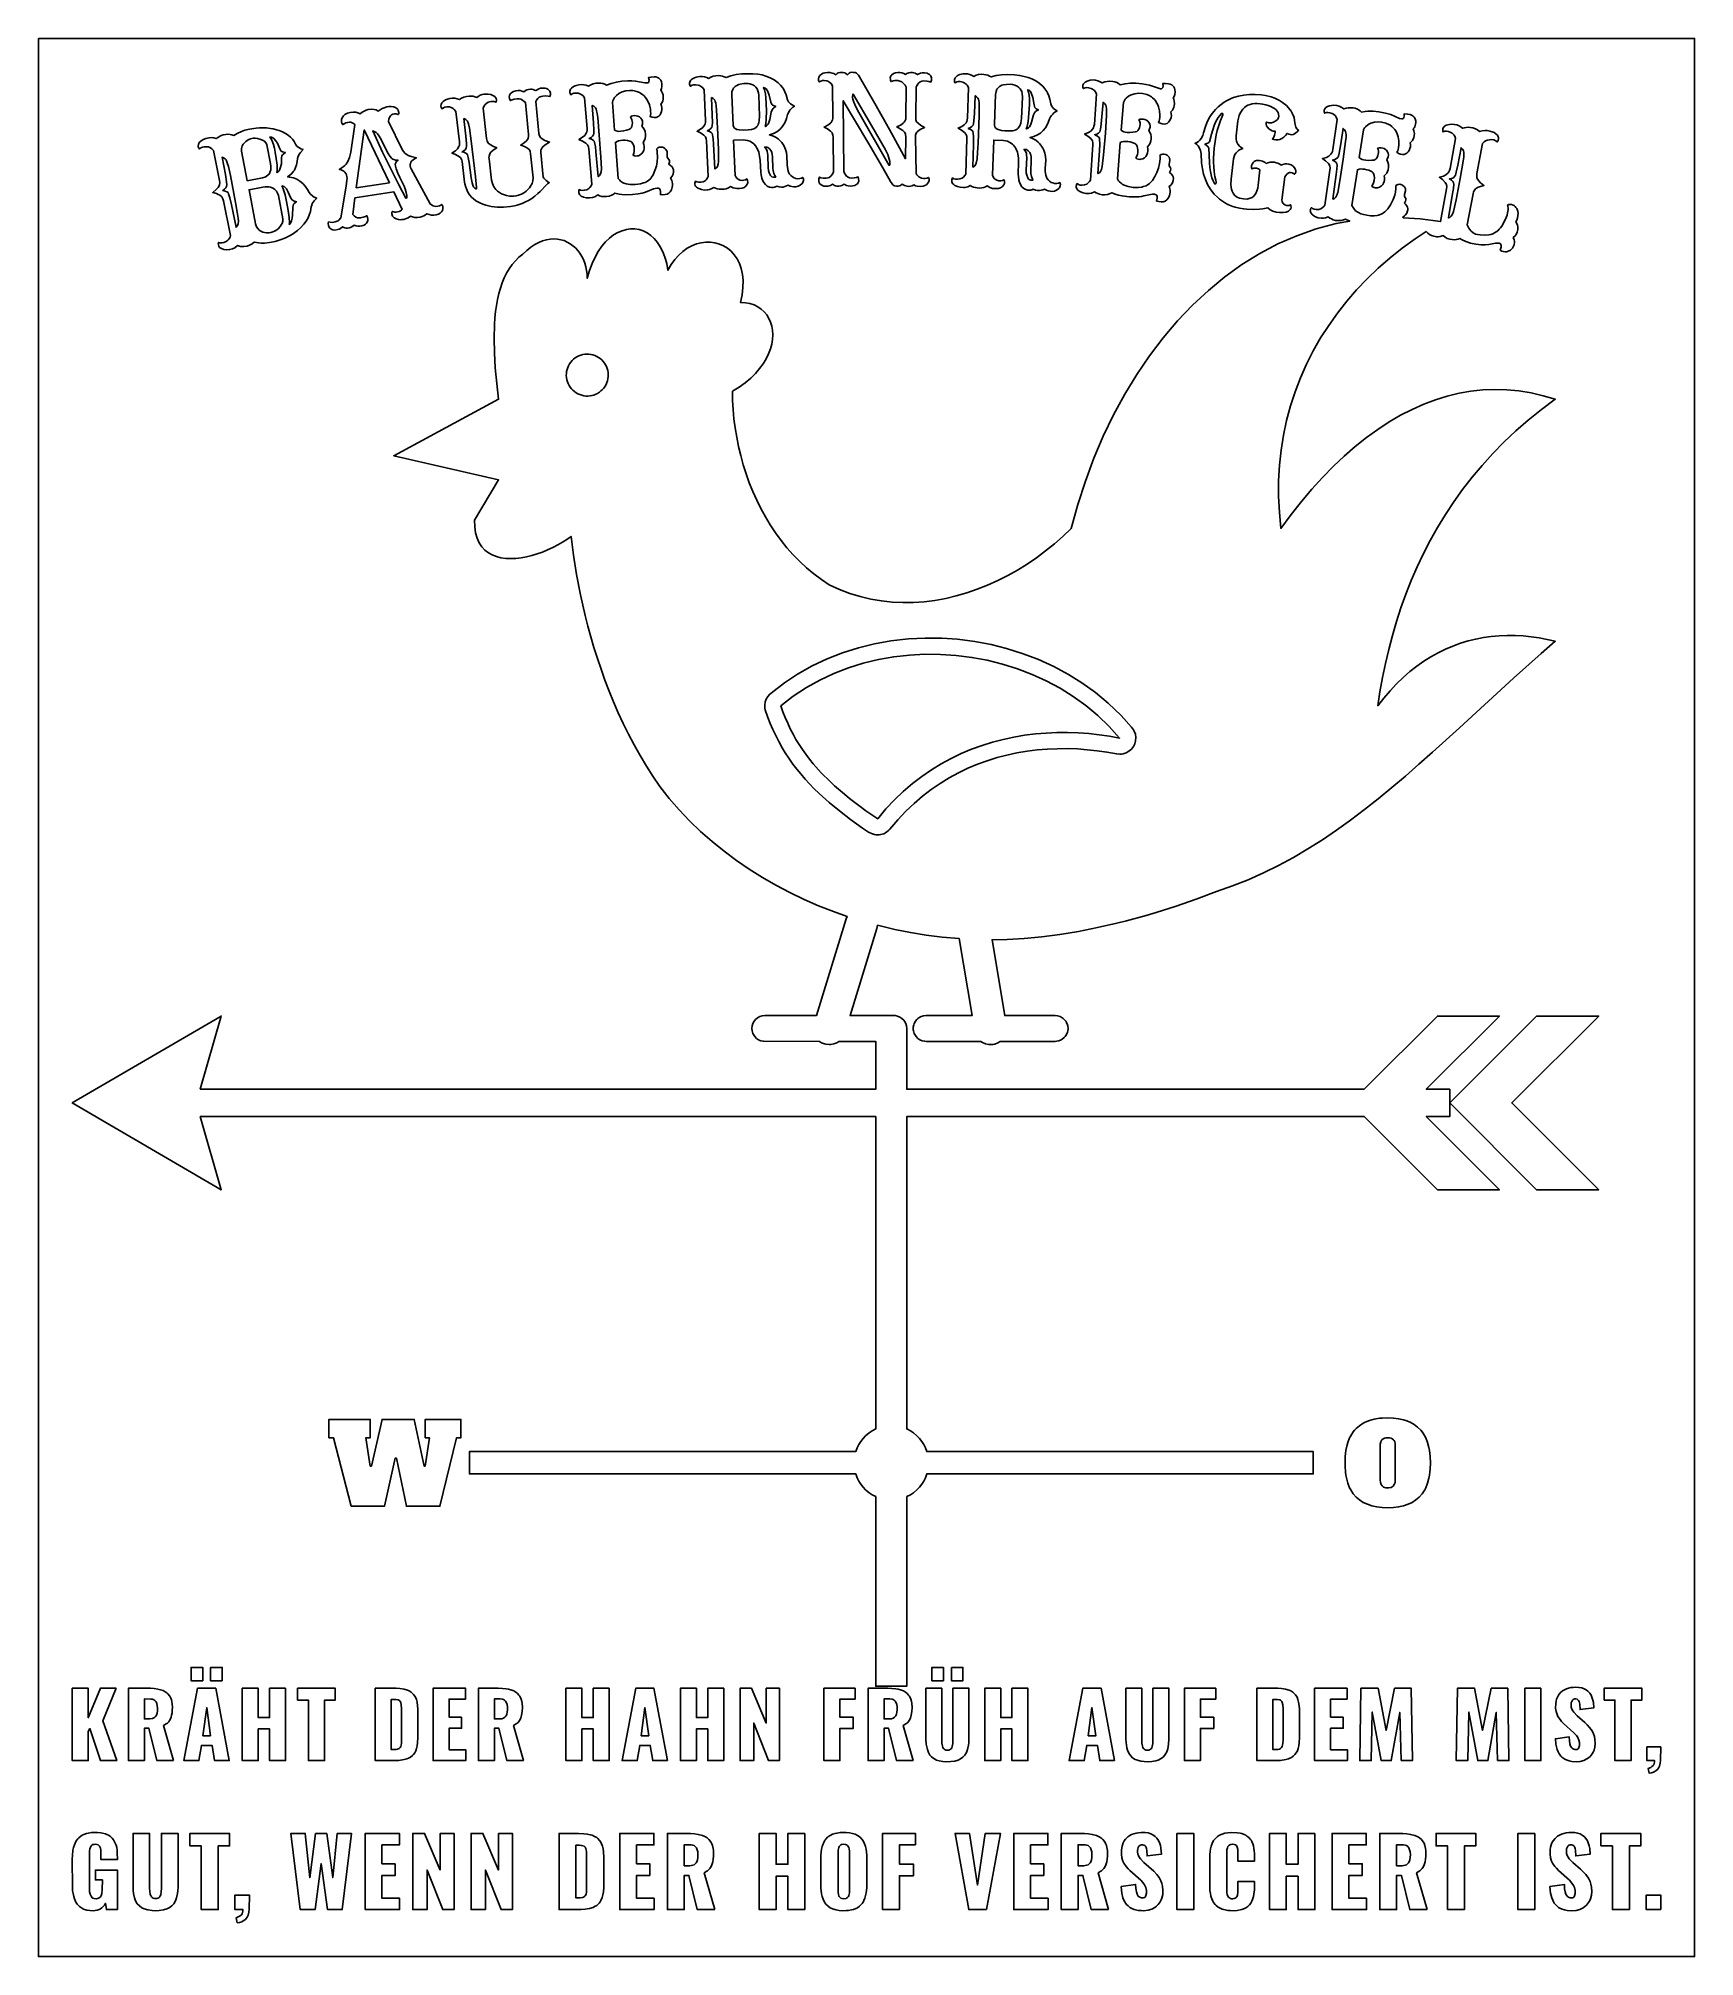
# Model space of a CAD drawing. Header units: millimetres. Extents: x 0 to 269, y 0 to 312.
import ezdxf

# ---------------------------------------------------------------- set-up
doc = ezdxf.new("R2010")
doc.units = ezdxf.units.MM

msp = doc.modelspace()

# ---------------------------------------------------------------- linework, layer by layer
at = {"layer": 'ENTGITTERRAHMEN'}
msp.add_lwpolyline([(0.5, 311.5), (269.027, 311.5), (269.027, 0.5), (0.5, 0.5)], close=True, dxfattribs=at)
at = {"layer": 'MOTIV'}
for points in [[(95.076, 286.189), (95.694, 286.149), (96.819, 286.176), (97.734, 286.285), (98.378, 286.42), (98.788, 286.535), (99.181, 286.67), (100.205, 287.092), (100.517, 287.168), (100.831, 287.207), (100.962, 287.204), (101.124, 287.156), (101.209, 287.096), (101.301, 286.96), (101.36, 286.662), (101.344, 286.18), (101.742, 286.147), (102.114, 286.16), (102.431, 286.237), (102.705, 286.387), (102.938, 286.61), (103.16, 286.969), (103.282, 287.375), (103.307, 287.641), (103.297, 287.919), (103.246, 288.258), (103.183, 288.477), (103.1, 288.667), (102.995, 288.826), (103.253, 289.156), (103.418, 289.503), (103.489, 289.868), (103.471, 290.191), (103.375, 290.451), (103.234, 290.659), (102.986, 290.908), (102.716, 291.081), (102.812, 291.408), (102.823, 291.643), (102.753, 291.833), (102.512, 292.122), (102.445, 292.269), (102.42, 292.417), (102.456, 292.996), (102.422, 293.182), (102.365, 293.317), (102.249, 293.494), (102.092, 293.658), (101.87, 293.799), (101.679, 293.866), (101.373, 293.882), (101.148, 293.845), (100.933, 293.733), (100.729, 293.547), (100.8, 293.32), (100.85, 293.031), (100.889, 292.25), (100.836, 291.503), (100.696, 290.772), (100.471, 290.055), (100.159, 289.353), (99.925, 288.975), (99.785, 288.805), (99.459, 288.505), (99.274, 288.374), (98.857, 288.15), (98.626, 288.058), (98.117, 287.911), (97.239, 287.786), (96.458, 287.784), (95.784, 287.9), (95.395, 288.043), (95.219, 288.134), (94.901, 288.355), (94.761, 288.485), (94.516, 288.785), (94.066, 294.644), (94.323, 294.785), (94.546, 294.866), (94.883, 294.942), (95.265, 294.981), (95.642, 294.983), (95.997, 294.949), (96.409, 294.854), (96.577, 294.775), (96.722, 294.66), (96.898, 294.421), (96.987, 294.217), (97.079, 293.843), (97.117, 293.471), (97.107, 293.172), (97.056, 292.892), (96.932, 292.571), (97.135, 292.474), (97.353, 292.427), (97.603, 292.431), (97.793, 292.47), (98.084, 292.6), (98.345, 292.811), (98.526, 293.064), (98.649, 293.346), (98.717, 293.654), (98.718, 293.973), (98.649, 294.317), (98.53, 294.638), (98.747, 294.986), (98.856, 295.265), (98.929, 295.662), (98.93, 295.979), (98.862, 296.391), (98.76, 296.675), (98.556, 297.02), (98.352, 297.253), (98.427, 297.577), (98.452, 297.851), (98.429, 298.08), (98.341, 298.32), (98.161, 298.574), (97.945, 298.764), (97.692, 298.893), (97.403, 298.96), (97.189, 298.971), (96.882, 298.939), (96.668, 298.869), (96.488, 298.76), (96.624, 298.589), (96.741, 298.317), (96.79, 298.053), (96.804, 297.732), (96.789, 297.511), (96.724, 297.227), (96.609, 297.003), (96.443, 296.838), (96.212, 296.72), (95.835, 296.6), (95.37, 296.495), (94.909, 296.441), (94.61, 296.423), (94.39, 296.449), (94.158, 296.516), (93.914, 296.624), (93.565, 301.159), (93.643, 301.389), (93.796, 301.709), (93.922, 301.905), (94.232, 302.254), (94.618, 302.548), (95.163, 302.822), (95.761, 302.988), (96.4, 303.047), (96.885, 303.026), (97.116, 302.994), (97.551, 302.888), (97.952, 302.723), (98.141, 302.62), (98.492, 302.37), (98.655, 302.223), (98.956, 301.887), (99.151, 301.614), (99.32, 301.327), (99.578, 300.707), (99.731, 300.029), (99.768, 299.668), (99.773, 299.307), (99.747, 299.067), (99.678, 298.826), (99.99, 298.722), (100.323, 298.673), (100.653, 298.678), (100.896, 298.755), (101.084, 298.878), (101.288, 299.086), (101.443, 299.347), (101.545, 299.62), (101.596, 299.923), (101.587, 300.251), (101.525, 300.54), (101.409, 300.832), (101.622, 301.125), (101.73, 301.366), (101.794, 301.623), (101.813, 301.898), (101.777, 302.272), (101.69, 302.611), (101.551, 302.914), (101.413, 303.117), (101.532, 303.377), (101.587, 303.719), (101.579, 304.14), (101.514, 304.459), (101.393, 304.728), (101.265, 304.895), (101.107, 305.034), (100.87, 305.169), (100.611, 305.249), (100.329, 305.272), (99.842, 305.232), (99.397, 305.155), (99.504, 304.798), (99.495, 304.53), (99.466, 304.442), (99.394, 304.343), (99.327, 304.3), (99.199, 304.27), (98.848, 304.288), (97.32, 304.563), (96.733, 304.609), (96.09, 304.611), (95.098, 304.541), (94.206, 304.399), (93.385, 304.187), (92.636, 303.904), (92.33, 304.056), (92.013, 304.164), (91.687, 304.23), (91.351, 304.252), (90.893, 304.217), (90.464, 304.118), (90.07, 303.958), (89.711, 303.738), (89.34, 303.897), (88.955, 303.992), (88.556, 304.022), (88.15, 303.988), (87.679, 303.871), (87.257, 303.674), (86.926, 303.425), (86.788, 303.259), (86.706, 303.108), (86.654, 302.921), (86.654, 302.727), (86.703, 302.548), (86.82, 302.368), (87.062, 302.524), (87.31, 302.603), (87.629, 302.635), (88.045, 302.602), (88.293, 302.531), (88.619, 302.35), (88.806, 302.181), (89.042, 301.854), (89.463, 296.912), (89.457, 296.591), (89.407, 296.359), (89.32, 296.135), (89.072, 295.758), (88.715, 295.46), (88.151, 295.112), (88.733, 294.858), (89.259, 294.534), (89.549, 294.248), (89.687, 293.933), (89.746, 293.587), (90.233, 287.861), (90.126, 287.614), (89.91, 287.307), (89.729, 287.145), (89.403, 286.966), (89.011, 286.864), (88.7, 286.841), (88.404, 286.888), (88.191, 286.987), (88.127, 286.847), (88.098, 286.696), (88.099, 286.566), (88.139, 286.379), (88.262, 286.159), (88.529, 285.928), (88.906, 285.751), (89.364, 285.645), (89.833, 285.628), (90.33, 285.681), (90.709, 285.819), (91.184, 286.113), (91.46, 285.992), (91.849, 285.885), (92.155, 285.847), (92.585, 285.851), (93.028, 285.922), (93.335, 286.02), (93.711, 286.21), (93.968, 286.397), (94.688, 286.239)], [(114.924, 287.344), (115.208, 287.559), (115.425, 287.849), (115.482, 287.994), (115.505, 288.139), (115.471, 288.449), (115.356, 288.7), (115.158, 288.575), (114.869, 288.491), (114.58, 288.475), (114.238, 288.526), (113.946, 288.655), (113.779, 288.784), (113.57, 289.044), (113.459, 289.261), (113.227, 294.98), (114.818, 295.037), (115.101, 295.018), (115.455, 294.954), (115.857, 294.81), (116.284, 294.554), (116.474, 294.396), (116.808, 294.02), (116.951, 293.802), (117.192, 293.306), (117.289, 293.028), (117.438, 292.413), (117.524, 291.717), (117.621, 289.792), (117.679, 289.384), (117.807, 288.841), (117.919, 288.524), (118.127, 288.116), (118.367, 287.806), (118.675, 287.552), (119.013, 287.402), (119.366, 287.336), (119.624, 287.34), (119.825, 287.378), (120.02, 287.449), (120.208, 287.552), (120.585, 287.421), (120.972, 287.379), (121.235, 287.401), (121.502, 287.463), (121.774, 287.565), (122.05, 287.706), (122.364, 287.564), (122.681, 287.472), (123, 287.429), (123.319, 287.437), (123.688, 287.52), (124.019, 287.686), (124.339, 287.961), (124.451, 288.123), (124.518, 288.271), (124.557, 288.458), (124.553, 288.65), (124.502, 288.826), (124.423, 288.957), (124.224, 288.836), (123.94, 288.757), (123.616, 288.748), (123.303, 288.797), (123.058, 288.882), (122.764, 289.04), (122.513, 289.249), (122.305, 289.508), (122.141, 289.816), (122.075, 289.989), (121.943, 290.583), (121.91, 291.041), (121.872, 292.412), (121.798, 292.977), (121.653, 293.506), (121.437, 294.001), (121.252, 294.311), (121.036, 294.605), (120.679, 294.988), (120.419, 295.208), (119.996, 295.486), (119.693, 295.637), (119.372, 295.759), (119.034, 295.854), (119.66, 296.072), (120.214, 296.36), (120.695, 296.716), (121.102, 297.141), (121.437, 297.636), (121.577, 297.91), (121.802, 298.509), (121.975, 299.146), (122.091, 299.434), (122.233, 299.698), (122.403, 299.937), (122.6, 300.151), (122.824, 300.341), (123.075, 300.507), (122.686, 300.709), (122.468, 300.867), (122.283, 301.042), (122.132, 301.235), (121.968, 301.559), (121.748, 302.333), (121.547, 302.833), (121.295, 303.297), (121.151, 303.515), (120.824, 303.924), (120.448, 304.297), (120.241, 304.469), (119.789, 304.787), (119.158, 305.124), (118.447, 305.395), (117.822, 305.564), (117.127, 305.685), (116.346, 305.755), (115.477, 305.773), (114.539, 305.735), (113.636, 305.617), (112.785, 305.418), (111.987, 305.138), (111.703, 305.274), (111.408, 305.374), (111.1, 305.438), (110.781, 305.466), (110.343, 305.446), (109.925, 305.364), (109.534, 305.219), (109.171, 305.012), (108.898, 305.147), (108.521, 305.272), (108.127, 305.332), (107.72, 305.328), (107.424, 305.287), (107.145, 305.218), (106.882, 305.119), (106.636, 304.99), (106.462, 304.872), (106.299, 304.721), (106.176, 304.55), (106.109, 304.399), (106.078, 304.241), (106.088, 304.049), (106.134, 303.902), (106.232, 303.746), (106.48, 303.894), (106.73, 303.963), (107.051, 303.985), (107.465, 303.936), (107.71, 303.856), (108.029, 303.664), (108.21, 303.488), (108.434, 303.153), (108.676, 298.199), (108.659, 297.879), (108.601, 297.648), (108.506, 297.427), (108.244, 297.06), (107.877, 296.774), (107.301, 296.448), (107.874, 296.173), (108.388, 295.83), (108.666, 295.533), (108.793, 295.214), (108.839, 294.866), (109.12, 289.126), (109.004, 288.883), (108.777, 288.585), (108.591, 288.429), (108.259, 288.262), (107.863, 288.173), (107.552, 288.162), (107.257, 288.22), (107.048, 288.326), (106.979, 288.189), (106.941, 288.007), (106.946, 287.844), (106.995, 287.662), (107.053, 287.549), (107.177, 287.394), (107.347, 287.256), (107.56, 287.134), (108.026, 286.972), (108.512, 286.912), (108.99, 286.921), (109.29, 286.982), (109.601, 287.105), (110.007, 287.345), (110.278, 287.214), (110.563, 287.118), (110.86, 287.056), (111.278, 287.029), (111.705, 287.064), (112.007, 287.129), (112.384, 287.268), (112.732, 287.467), (113.173, 287.265), (113.456, 287.19), (113.752, 287.15), (114.166, 287.151), (114.626, 287.227)], [(131.156, 287.836), (131.513, 287.666), (131.815, 287.584), (132.133, 287.55), (132.526, 287.573), (132.867, 287.666), (133.045, 287.755), (133.204, 287.869), (133.332, 287.995), (133.426, 288.129), (133.509, 288.372), (133.492, 288.764), (133.385, 289.057), (133.158, 288.959), (132.781, 288.881), (132.303, 288.854), (131.996, 288.898), (131.805, 288.979), (131.537, 289.176), (131.293, 289.465), (131.071, 289.845), (130.99, 301.385), (135.003, 294.651), (137.423, 290.492), (138.674, 288.285), (138.9, 287.935), (139.047, 287.766), (139.174, 287.663), (139.31, 287.594), (139.634, 287.537), (139.863, 287.532), (140.063, 287.569), (140.268, 287.657), (140.535, 287.841), (140.943, 287.626), (141.35, 287.516), (141.62, 287.501), (141.889, 287.532), (142.158, 287.61), (142.426, 287.734), (142.702, 287.615), (142.998, 287.533), (143.562, 287.483), (143.951, 287.53), (144.231, 287.625), (144.483, 287.77), (144.679, 287.957), (144.842, 288.203), (144.914, 288.451), (144.901, 288.741), (144.8, 288.963), (144.594, 288.85), (144.302, 288.782), (144.01, 288.782), (143.659, 288.847), (143.354, 288.983), (143.176, 289.113), (142.946, 289.366), (142.818, 289.573), (142.695, 295.546), (142.724, 295.825), (142.827, 296.126), (142.925, 296.282), (143.038, 296.405), (143.483, 296.7), (144.177, 297.073), (143.521, 297.448), (143.122, 297.745), (142.89, 297.99), (142.775, 298.276), (142.742, 298.66), (142.816, 303.63), (142.958, 303.896), (143.194, 304.217), (143.458, 304.445), (143.749, 304.58), (144.068, 304.621), (144.568, 304.586), (144.889, 304.523), (145.192, 304.4), (145.266, 304.55), (145.304, 304.707), (145.324, 304.95), (145.312, 305.108), (145.267, 305.257), (145.19, 305.4), (144.991, 305.621), (144.777, 305.766), (144.592, 305.844), (144.159, 305.922), (143.838, 305.915), (143.53, 305.855), (143.237, 305.743), (143.028, 305.625), (142.842, 305.749), (142.643, 305.844), (142.432, 305.91), (142.209, 305.948), (141.898, 305.952), (141.602, 305.906), (141.327, 305.81), (141.071, 305.663), (140.791, 305.816), (140.489, 305.919), (140.164, 305.972), (139.824, 305.976), (139.442, 305.916), (139.119, 305.785), (138.82, 305.548), (138.721, 305.415), (138.656, 305.273), (138.627, 305.121), (138.634, 304.87), (138.676, 304.658), (138.753, 304.486), (139.086, 304.618), (139.409, 304.672), (139.838, 304.664), (140.175, 304.582), (140.483, 304.427), (140.761, 304.207), (141.006, 303.933), (141.217, 303.604), (141.158, 298.681), (141.122, 298.4), (140.987, 298.072), (140.858, 297.887), (140.714, 297.733), (140.363, 297.488), (139.68, 297.134), (140.241, 296.833), (140.664, 296.549), (140.934, 296.296), (141.069, 296.017), (141.106, 295.841), (141.121, 295.567), (141.078, 291.983), (138.467, 296.733), (136.106, 300.945), (133.639, 305.268), (133.476, 305.519), (133.325, 305.695), (133.144, 305.836), (132.918, 305.941), (132.671, 305.988), (132.333, 305.998), (132.124, 305.948), (131.969, 305.868), (131.665, 305.597), (131.437, 305.791), (131.241, 305.894), (130.947, 305.973), (130.702, 305.99), (130.458, 305.97), (130.171, 305.889), (129.983, 305.786), (129.769, 305.594), (129.458, 305.781), (129.203, 305.88), (128.832, 305.955), (128.43, 305.967), (128.053, 305.925), (127.726, 305.833), (127.448, 305.692), (127.213, 305.482), (127.044, 305.234), (126.964, 304.955), (126.988, 304.666), (127.1, 304.447), (127.353, 304.585), (127.606, 304.644), (127.927, 304.653), (128.339, 304.589), (128.581, 304.499), (128.893, 304.295), (129.067, 304.112), (129.277, 303.768), (129.328, 298.809), (129.302, 298.502), (129.243, 298.282), (129.152, 298.072), (129.028, 297.871), (128.901, 297.725), (128.512, 297.446), (127.886, 297.112), (128.44, 296.823), (128.936, 296.471), (129.115, 296.292), (129.207, 296.164), (129.328, 295.83), (129.362, 295.472), (129.419, 289.831), (129.204, 289.447), (128.965, 289.154), (128.703, 288.952), (128.514, 288.868), (128.211, 288.819), (127.735, 288.838), (127.359, 288.909), (127.13, 289.004), (127.038, 288.736), (127.029, 288.344), (127.11, 288.097), (127.275, 287.873), (127.521, 287.683), (127.824, 287.562), (128.184, 287.515), (128.495, 287.532), (128.717, 287.578), (128.927, 287.654), (129.251, 287.843), (129.551, 287.66), (129.749, 287.589), (129.962, 287.548), (130.266, 287.537), (130.563, 287.576), (130.772, 287.636)], [(156.492, 287.268), (156.793, 287.461), (157.032, 287.732), (157.127, 287.968), (157.126, 288.327), (157.031, 288.586), (156.824, 288.478), (156.529, 288.417), (156.239, 288.424), (155.903, 288.501), (155.622, 288.653), (155.466, 288.796), (155.279, 289.071), (155.185, 289.297), (155.407, 295.015), (156.998, 294.945), (157.279, 294.905), (157.626, 294.812), (158.016, 294.637), (158.421, 294.348), (158.598, 294.176), (158.901, 293.774), (159.027, 293.546), (159.227, 293.032), (159.302, 292.748), (159.401, 292.122), (159.432, 291.422), (159.376, 289.494), (159.402, 289.084), (159.486, 288.532), (159.572, 288.207), (159.747, 287.784), (159.962, 287.456), (160.248, 287.179), (160.574, 287.002), (160.92, 286.908), (161.178, 286.892), (161.382, 286.914), (161.581, 286.969), (161.777, 287.057), (162.142, 286.896), (162.525, 286.824), (162.788, 286.825), (163.06, 286.865), (163.339, 286.945), (163.625, 287.064), (163.927, 286.897), (164.235, 286.78), (164.55, 286.712), (164.869, 286.694), (165.243, 286.748), (165.586, 286.888), (165.927, 287.136), (166.052, 287.289), (166.13, 287.431), (166.184, 287.614), (166.195, 287.806), (166.158, 287.986), (166.09, 288.123), (165.882, 288.018), (165.593, 287.961), (165.269, 287.978), (164.961, 288.052), (164.723, 288.156), (164.443, 288.337), (164.209, 288.565), (164.023, 288.84), (163.884, 289.16), (163.832, 289.338), (163.747, 289.94), (163.75, 290.4), (163.822, 291.769), (163.793, 292.338), (163.69, 292.877), (163.514, 293.387), (163.355, 293.711), (163.162, 294.021), (162.837, 294.431), (162.595, 294.672), (162.196, 294.983), (161.905, 295.157), (161.595, 295.305), (161.265, 295.426), (161.907, 295.594), (162.482, 295.836), (162.99, 296.153), (163.43, 296.545), (163.803, 297.011), (163.964, 297.273), (164.236, 297.852), (164.459, 298.474), (164.597, 298.752), (164.76, 299.003), (164.948, 299.228), (165.162, 299.426), (165.4, 299.598), (165.664, 299.743), (165.292, 299.976), (165.087, 300.15), (164.917, 300.339), (164.781, 300.544), (164.643, 300.879), (164.486, 301.669), (164.325, 302.183), (164.111, 302.666), (163.984, 302.895), (163.691, 303.328), (163.345, 303.73), (163.153, 303.918), (162.728, 304.27), (162.125, 304.656), (161.583, 304.922), (160.986, 305.15), (160.325, 305.337), (159.574, 305.48), (158.732, 305.578), (157.57, 305.632), (156.66, 305.587), (155.796, 305.456), (154.978, 305.24), (154.706, 305.398), (154.42, 305.522), (154.118, 305.61), (153.802, 305.662), (153.363, 305.678), (152.941, 305.629), (152.54, 305.515), (152.161, 305.338), (151.9, 305.494), (151.534, 305.648), (151.146, 305.739), (150.74, 305.768), (150.441, 305.751), (150.158, 305.704), (149.888, 305.626), (149.633, 305.517), (149.45, 305.414), (149.275, 305.276), (149.139, 305.116), (149.06, 304.97), (149.017, 304.815), (149.012, 304.623), (149.045, 304.473), (149.131, 304.31), (149.39, 304.437), (149.645, 304.487), (149.966, 304.482), (150.375, 304.401), (150.613, 304.302), (150.916, 304.085), (151.082, 303.895), (151.279, 303.543), (151.127, 298.586), (151.084, 298.268), (151.008, 298.043), (150.896, 297.83), (150.606, 297.485), (150.217, 297.229), (149.617, 296.949), (150.166, 296.63), (150.651, 296.247), (150.905, 295.929), (151.007, 295.601), (151.025, 295.25), (150.849, 289.506), (150.714, 289.273), (150.464, 288.994), (150.266, 288.854), (149.921, 288.713), (149.52, 288.656), (149.209, 288.67), (148.92, 288.751), (148.72, 288.874), (148.64, 288.742), (148.588, 288.564), (148.58, 288.401), (148.614, 288.215), (148.663, 288.099), (148.774, 287.934), (148.933, 287.783), (149.099, 287.666), (149.497, 287.476), (149.947, 287.363), (150.47, 287.319), (150.77, 287.341), (151.168, 287.453), (151.592, 287.66), (151.851, 287.508), (152.127, 287.39), (152.419, 287.305), (152.727, 287.254), (153.157, 287.239), (153.467, 287.268), (153.764, 287.333), (154.048, 287.432), (154.317, 287.566), (154.741, 287.329), (155.21, 287.186), (155.722, 287.137), (156.186, 287.175)], [(82.683, 294.224), (83.389, 294.672), (82.621, 294.966), (82.161, 295.206), (81.896, 295.413), (81.742, 295.687), (81.662, 296.072), (81.142, 301.276), (81.262, 301.489), (81.472, 301.752), (81.715, 301.95), (81.993, 302.081), (82.304, 302.147), (82.801, 302.169), (83.126, 302.143), (83.44, 302.056), (83.497, 302.213), (83.516, 302.374), (83.509, 302.617), (83.478, 302.772), (83.416, 302.916), (83.324, 303.048), (83.101, 303.245), (82.872, 303.365), (82.679, 303.421), (82.24, 303.45), (81.922, 303.405), (81.623, 303.311), (81.345, 303.166), (81.15, 303.025), (80.951, 303.127), (80.743, 303.199), (80.526, 303.24), (80.3, 303.252), (79.991, 303.221), (79.702, 303.141), (79.439, 303.014), (79.202, 302.839), (78.906, 302.959), (78.594, 303.027), (78.265, 303.042), (77.927, 303.007), (77.554, 302.904), (77.248, 302.737), (77.014, 302.515), (76.919, 302.373), (76.86, 302.225), (76.835, 302.022), (76.871, 301.773), (76.938, 301.567), (77.034, 301.405), (77.322, 301.554), (77.629, 301.644), (78.11, 301.721), (78.424, 301.719), (78.724, 301.646), (79.009, 301.502), (79.281, 301.287), (79.454, 301.105), (79.991, 295.903), (79.987, 295.62), (79.891, 295.278), (79.784, 295.08), (79.658, 294.911), (79.337, 294.627), (78.7, 294.196), (79.291, 293.962), (79.817, 293.682), (80.074, 293.472), (80.228, 293.192), (80.31, 292.805), (80.706, 288.91), (80.675, 288.428), (80.545, 287.968), (80.315, 287.53), (80.107, 287.25), (79.855, 286.98), (79.58, 286.735), (79.29, 286.521), (78.826, 286.259), (78.328, 286.068), (77.976, 285.98), (77.609, 285.923), (77.255, 285.902), (76.908, 285.914), (76.4, 285.999), (75.909, 286.163), (75.59, 286.315), (75.279, 286.502), (74.965, 286.74), (74.692, 287.004), (74.359, 287.447), (74.119, 287.947), (73.971, 288.504), (73.564, 291.959), (73.554, 292.186), (73.577, 292.406), (73.687, 292.756), (73.869, 293.046), (74.233, 293.368), (74.823, 293.772), (74.169, 294.029), (73.738, 294.282), (73.452, 294.53), (73.354, 294.672), (73.276, 294.843), (73.179, 295.275), (72.608, 300.201), (72.774, 300.569), (72.923, 300.772), (73.207, 301.014), (73.435, 301.133), (73.837, 301.248), (74.156, 301.28), (74.414, 301.252), (74.683, 301.147), (74.761, 301.348), (74.773, 301.538), (74.725, 301.756), (74.634, 301.923), (74.497, 302.07), (74.314, 302.197), (73.876, 302.376), (73.389, 302.46), (72.742, 302.44), (72.438, 302.387), (72.129, 302.272), (71.815, 302.092), (71.577, 301.914), (71.284, 302.029), (70.982, 302.107), (70.67, 302.148), (70.35, 302.151), (69.914, 302.099), (69.504, 301.985), (69.125, 301.812), (68.778, 301.578), (68.401, 301.723), (68.012, 301.802), (67.613, 301.816), (67.208, 301.766), (66.831, 301.665), (66.488, 301.513), (66.147, 301.286), (65.915, 301.044), (65.789, 300.8), (65.752, 300.546), (65.806, 300.299), (65.942, 300.096), (66.178, 300.262), (66.423, 300.35), (66.741, 300.395), (67.158, 300.378), (67.408, 300.316), (67.741, 300.149), (67.934, 299.987), (68.183, 299.669), (68.795, 294.747), (68.802, 294.426), (68.762, 294.193), (68.683, 293.965), (68.449, 293.579), (68.105, 293.267), (67.555, 292.898), (68.039, 292.714), (68.526, 292.467), (68.919, 292.166), (69.069, 291.948), (69.135, 291.779), (69.197, 291.511), (69.609, 288.205), (69.655, 287.909), (69.793, 287.349), (69.995, 286.831), (70.119, 286.588), (70.415, 286.134), (70.773, 285.722), (70.976, 285.532), (71.429, 285.184), (72.091, 284.809), (72.54, 284.622), (73.026, 284.463), (73.919, 284.263), (74.895, 284.154), (75.933, 284.148), (77.033, 284.243), (77.685, 284.356), (78.105, 284.458), (78.913, 284.723), (79.491, 284.976), (79.985, 285.238), (80.495, 285.556), (81.005, 285.921), (81.501, 286.327), (81.869, 286.673), (82.889, 287.78), (83.086, 287.946), (83.325, 288.101), (82.81, 288.463), (82.612, 288.657), (82.453, 288.859), (82.369, 288.998), (81.971, 292.974), (81.965, 293.191), (81.989, 293.392), (82.1, 293.69), (82.277, 293.918)], [(108.95, 296.53), (109.273, 296.682), (109.516, 296.874), (109.679, 297.107), (109.746, 297.337), (109.772, 297.851), (109.764, 299.037), (109.657, 301.893), (109.909, 301.734), (110.15, 301.487), (110.245, 301.284), (110.326, 300.979), (110.394, 300.572), (110.462, 299.872), (110.616, 297.003), (110.759, 293.468), (110.765, 291.544), (110.703, 291.093), (110.588, 290.741), (110.419, 290.487), (110.197, 290.331), (109.983, 294.354), (109.911, 295.19), (109.814, 295.875), (109.746, 296.067), (109.581, 296.243), (109.316, 296.398)], [(117.031, 303.323), (117.169, 303.016), (117.258, 302.664), (117.296, 302.267), (117.408, 298.837), (117.384, 298.213), (117.306, 297.816), (117.225, 297.586), (117.122, 297.382), (116.996, 297.206), (116.849, 297.058), (116.506, 296.836), (116.128, 296.715), (115.616, 296.648), (114.781, 296.609), (114.132, 296.645), (113.715, 296.736), (113.453, 296.862), (113.305, 297.002), (113.23, 297.117), (113.138, 297.397), (112.927, 302.366), (112.955, 302.832), (113.081, 303.23), (113.181, 303.404), (113.455, 303.701), (113.628, 303.824), (114.048, 304.019), (114.295, 304.091), (114.862, 304.184), (115.183, 304.205), (115.53, 304.193), (115.866, 304.134), (116.151, 304.045), (116.465, 303.895), (116.603, 303.803), (116.842, 303.586)], [(119.442, 300.78), (119.517, 300.694), (119.664, 300.589), (120.054, 300.433), (119.736, 300.258), (119.608, 300.138), (119.457, 299.916), (119.331, 299.543), (119.108, 298.33), (118.947, 297.843), (118.82, 297.592), (118.675, 297.401), (118.514, 297.269), (118.335, 297.197), (118.438, 297.577), (118.522, 298.44), (118.545, 299.71), (118.521, 300.929), (118.462, 301.882), (118.381, 302.489), (118.222, 303.156), (118.067, 303.549), (118.324, 303.448), (118.48, 303.316), (118.624, 303.131), (118.762, 302.885), (118.989, 302.276), (119.275, 301.171)], [(132.533, 302.325), (132.589, 302.475), (135.594, 297.364), (137.775, 293.562), (138.196, 292.648), (138.447, 291.911), (138.524, 291.545), (138.549, 291.259), (138.527, 291.027), (138.464, 290.891), (133.538, 299.458), (133.035, 300.408), (132.698, 301.18), (132.555, 301.643), (132.512, 301.895), (132.508, 302.098)], [(151.873, 296.564), (151.621, 296.74), (151.267, 296.9), (151.601, 297.026), (151.859, 297.198), (152.04, 297.417), (152.125, 297.642), (152.192, 298.152), (152.278, 299.335), (152.398, 302.191), (152.606, 302.041), (152.826, 301.794), (152.912, 301.617), (152.957, 301.444), (153.006, 301.1), (153.039, 300.485), (153.019, 298.98), (152.868, 294.53), (152.784, 292.971), (152.703, 291.956), (152.621, 291.478), (152.493, 291.102), (152.32, 290.828), (152.101, 290.656), (152.018, 290.621), (152.121, 294.309), (152.119, 295.488), (152.077, 296.179), (152.024, 296.375)], [(159.694, 303.307), (159.862, 303.03), (159.925, 302.877), (160.012, 302.539), (160.043, 301.956), (159.881, 298.528), (159.855, 298.204), (159.777, 297.771), (159.6, 297.296), (159.481, 297.101), (159.342, 296.935), (159.184, 296.799), (158.966, 296.666), (158.724, 296.572), (158.504, 296.524), (158.021, 296.49), (157.21, 296.507), (156.638, 296.567), (156.265, 296.648), (155.966, 296.757), (155.732, 296.92), (155.58, 297.145), (155.521, 297.354), (155.508, 297.599), (155.695, 302.402), (155.76, 302.864), (155.918, 303.251), (156.031, 303.417), (156.327, 303.691), (156.715, 303.89), (156.944, 303.961), (157.471, 304.046), (158.09, 304.056), (158.435, 304.017), (158.818, 303.912), (159.199, 303.738), (159.474, 303.543)], [(161.929, 300.706), (162.064, 300.304), (162.131, 300.212), (162.27, 300.096), (162.646, 299.909), (162.315, 299.76), (162.178, 299.65), (162.01, 299.441), (161.854, 299.079), (161.536, 297.888), (161.337, 297.415), (161.19, 297.175), (161.031, 296.996), (160.859, 296.878), (160.676, 296.819), (160.809, 297.19), (160.961, 298.044), (161.084, 299.308), (161.168, 300.779), (161.168, 301.693), (161.122, 302.275), (161.036, 302.769), (160.912, 303.173), (161.122, 303.08), (161.272, 302.949), (161.405, 302.766), (161.537, 302.497), (161.717, 301.894)], [(175.603, 286.1), (176.207, 285.966), (177.323, 285.82), (178.244, 285.787), (178.901, 285.822), (179.324, 285.872), (179.733, 285.945), (180.809, 286.205), (181.129, 286.232), (181.445, 286.222), (181.575, 286.199), (181.728, 286.128), (181.802, 286.054), (181.872, 285.907), (181.885, 285.603), (181.795, 285.129), (182.183, 285.036), (182.553, 284.991), (182.877, 285.018), (183.172, 285.124), (183.436, 285.309), (183.71, 285.63), (183.893, 286.013), (183.959, 286.271), (183.991, 286.548), (183.993, 286.891), (183.965, 287.117), (183.912, 287.317), (183.833, 287.49), (184.138, 287.777), (184.354, 288.094), (184.48, 288.444), (184.513, 288.766), (184.458, 289.038), (184.35, 289.265), (184.143, 289.549), (183.903, 289.762), (184.049, 290.07), (184.095, 290.3), (184.055, 290.498), (183.861, 290.821), (183.817, 290.977), (183.816, 291.127), (183.941, 291.694), (183.935, 291.882), (183.9, 292.025), (183.812, 292.218), (183.682, 292.403), (183.484, 292.577), (183.306, 292.672), (183.006, 292.736), (182.778, 292.733), (182.549, 292.656), (182.318, 292.503), (182.353, 292.268), (182.358, 291.975), (182.277, 291.197), (182.11, 290.467), (181.86, 289.766), (181.527, 289.092), (181.111, 288.446), (180.821, 288.109), (180.657, 287.963), (180.29, 287.716), (180.086, 287.615), (179.64, 287.458), (179.397, 287.402), (178.872, 287.334), (177.985, 287.346), (177.213, 287.464), (176.565, 287.682), (176.202, 287.883), (176.042, 288), (175.763, 288.267), (175.644, 288.417), (175.447, 288.752), (175.902, 294.61), (176.178, 294.71), (176.411, 294.756), (176.756, 294.779), (177.139, 294.759), (177.512, 294.703), (177.858, 294.614), (178.25, 294.458), (178.404, 294.354), (178.529, 294.218), (178.667, 293.955), (178.723, 293.739), (178.757, 293.356), (178.737, 292.983), (178.682, 292.688), (178.588, 292.42), (178.416, 292.121), (178.602, 291.995), (178.81, 291.915), (179.058, 291.881), (179.251, 291.89), (179.559, 291.973), (179.85, 292.142), (180.068, 292.364), (180.232, 292.623), (180.346, 292.918), (180.397, 293.233), (180.381, 293.583), (180.313, 293.919), (180.58, 294.229), (180.731, 294.489), (180.864, 294.87), (180.914, 295.182), (180.91, 295.6), (180.853, 295.896), (180.704, 296.268), (180.538, 296.53), (180.662, 296.839), (180.729, 297.105), (180.741, 297.336), (180.691, 297.586), (180.552, 297.865), (180.368, 298.086), (180.138, 298.251), (179.862, 298.363), (179.653, 298.406), (179.344, 298.422), (179.122, 298.386), (178.928, 298.305), (179.036, 298.115), (179.109, 297.829), (179.118, 297.56), (179.082, 297.241), (179.033, 297.025), (178.926, 296.754), (178.777, 296.55), (178.588, 296.413), (178.342, 296.332), (177.95, 296.272), (177.475, 296.239), (177.012, 296.257), (176.713, 296.284), (176.5, 296.344), (176.281, 296.445), (176.056, 296.59), (176.408, 301.124), (176.52, 301.34), (176.721, 301.633), (176.875, 301.807), (177.235, 302.105), (177.661, 302.335), (178.241, 302.522), (178.858, 302.595), (179.499, 302.555), (179.975, 302.46), (180.198, 302.393), (180.611, 302.221), (180.983, 301.997), (181.153, 301.866), (181.462, 301.565), (181.601, 301.395), (181.847, 301.016), (181.997, 300.717), (182.12, 300.407), (182.28, 299.755), (182.327, 299.061), (182.308, 298.699), (182.258, 298.342), (182.196, 298.108), (182.09, 297.88), (182.382, 297.73), (182.704, 297.631), (183.031, 297.585), (183.283, 297.624), (183.487, 297.717), (183.721, 297.89), (183.914, 298.125), (184.057, 298.379), (184.153, 298.67), (184.195, 298.995), (184.178, 299.291), (184.108, 299.597), (184.364, 299.855), (184.507, 300.075), (184.61, 300.32), (184.671, 300.588), (184.693, 300.964), (184.659, 301.312), (184.568, 301.633), (184.463, 301.854), (184.621, 302.093), (184.728, 302.423), (184.784, 302.84), (184.769, 303.166), (184.691, 303.449), (184.59, 303.635), (184.455, 303.795), (184.242, 303.966), (183.998, 304.085), (183.723, 304.151), (183.235, 304.186), (182.784, 304.178), (182.835, 303.809), (182.785, 303.545), (182.743, 303.463), (182.657, 303.376), (182.584, 303.344), (182.452, 303.334), (182.108, 303.405), (180.64, 303.912), (180.068, 304.047), (179.433, 304.148), (178.442, 304.231), (177.538, 304.228), (176.694, 304.144), (175.911, 303.979), (175.632, 304.177), (175.336, 304.333), (175.023, 304.447), (174.694, 304.521), (174.237, 304.556), (173.798, 304.525), (173.384, 304.427), (172.995, 304.265), (172.653, 304.479), (172.287, 304.632), (171.897, 304.722), (171.491, 304.751), (171.008, 304.708), (170.561, 304.578), (170.195, 304.383), (170.034, 304.24), (169.929, 304.103), (169.849, 303.926), (169.819, 303.735), (169.84, 303.55), (169.928, 303.354), (170.191, 303.472), (170.448, 303.511), (170.769, 303.495), (171.175, 303.398), (171.408, 303.289), (171.703, 303.061), (171.862, 302.865), (172.045, 302.505), (171.702, 297.558), (171.647, 297.242), (171.562, 297.02), (171.442, 296.811), (171.139, 296.478), (170.74, 296.237), (170.13, 295.98), (170.666, 295.64), (171.136, 295.239), (171.378, 294.912), (171.466, 294.58), (171.471, 294.228), (171.074, 288.496), (170.93, 288.268), (170.669, 287.998), (170.466, 287.866), (170.117, 287.739), (169.713, 287.698), (169.403, 287.723), (169.117, 287.815), (168.922, 287.946), (168.837, 287.817), (168.785, 287.672), (168.766, 287.544), (168.777, 287.353), (168.865, 287.116), (169.093, 286.847), (169.439, 286.614), (169.875, 286.44), (170.335, 286.351), (170.835, 286.327), (171.231, 286.405), (171.745, 286.623), (171.999, 286.46), (172.272, 286.331), (172.563, 286.235), (172.98, 286.159), (173.428, 286.144), (173.856, 286.201), (174.257, 286.331), (174.54, 286.476), (175.227, 286.21)], [(202.798, 283.336), (203.186, 283.507), (203.359, 283.641), (203.449, 283.743), (203.545, 283.914), (203.599, 284.14), (203.586, 284.36), (203.521, 284.532), (203.279, 284.428), (203.078, 284.398), (202.854, 284.422), (202.581, 284.514), (202.365, 284.666), (202.253, 284.8), (202.131, 285.052), (202.082, 285.253), (202.576, 289.076), (202.926, 289.504), (203.126, 289.663), (203.319, 289.749), (203.504, 289.761), (203.785, 289.699), (203.976, 289.616), (204.174, 289.472), (204.28, 289.598), (204.345, 289.786), (204.366, 289.993), (204.329, 290.244), (204.18, 290.536), (203.933, 290.789), (203.593, 290.994), (203.239, 291.101), (202.889, 291.155), (202.626, 291.145), (202.274, 291.055), (201.973, 290.919), (201.757, 291.083), (201.445, 291.253), (201.193, 291.344), (200.927, 291.405), (200.558, 291.437), (200.194, 291.413), (199.837, 291.331), (199.574, 291.232), (199.402, 291.384), (199.207, 291.508), (198.987, 291.603), (198.744, 291.67), (198.479, 291.707), (198.23, 291.712), (198.006, 291.684), (197.81, 291.623), (197.639, 291.529), (197.496, 291.407), (197.38, 291.277), (197.269, 291.093), (197.207, 290.895), (197.189, 290.699), (197.196, 290.537), (197.242, 290.384), (197.271, 290.339), (197.584, 290.452), (197.79, 290.469), (198.013, 290.45), (198.307, 290.359), (198.426, 290.286), (198.556, 290.161), (198.194, 287.237), (198.064, 286.757), (197.865, 286.348), (197.654, 286.054), (197.535, 285.929), (197.274, 285.721), (196.98, 285.571), (196.82, 285.517), (196.476, 285.451), (195.897, 285.46), (195.564, 285.514), (195.261, 285.593), (194.989, 285.699), (194.747, 285.831), (194.439, 286.078), (194.2, 286.384), (194.023, 286.751), (193.939, 287.032), (193.881, 287.341), (193.843, 287.859), (193.885, 288.649), (194.267, 291.974), (194.362, 292.336), (194.507, 292.661), (194.701, 292.947), (194.817, 293.076), (195.086, 293.305), (195.239, 293.406), (195.774, 293.649), (195.305, 293.982), (194.964, 294.37), (194.807, 294.66), (194.75, 294.814), (194.679, 295.141), (194.679, 295.679), (194.897, 297.617), (194.971, 298.12), (195.074, 298.582), (195.205, 299.003), (195.366, 299.383), (195.556, 299.721), (195.775, 300.019), (196.023, 300.275), (196.3, 300.489), (196.607, 300.662), (196.943, 300.794), (197.308, 300.884), (197.702, 300.933), (198.125, 300.94), (198.577, 300.905), (198.975, 300.848), (199.527, 300.731), (199.867, 300.632), (200.331, 300.452), (200.611, 300.311), (200.921, 300.117), (201.16, 299.921), (201.348, 299.712), (201.486, 299.488), (201.57, 299.236), (201.597, 298.894), (201.538, 298.593), (201.405, 298.371), (201.13, 298.117), (200.745, 297.906), (200.432, 297.814), (200.224, 297.792), (200.017, 297.802), (199.812, 297.844), (199.607, 297.917), (199.557, 297.788), (199.557, 297.554), (199.631, 297.316), (199.776, 297.081), (199.986, 296.854), (200.248, 296.651), (200.521, 296.511), (200.684, 296.464), (200.993, 296.456), (201.003, 296.241), (200.91, 295.801), (200.785, 295.498), (200.569, 295.182), (200.587, 295.164), (200.784, 295.08), (201.127, 295.041), (201.487, 295.057), (201.767, 295.123), (202.105, 295.273), (202.423, 295.491), (202.708, 295.759), (202.96, 296.077), (203.232, 295.958), (203.486, 295.888), (203.696, 295.885), (203.911, 295.931), (204.131, 296.026), (204.357, 296.17), (204.589, 296.363), (204.826, 296.604), (204.512, 296.857), (204.381, 297.081), (204.262, 297.512), (204.174, 298.207), (204.08, 298.652), (203.845, 299.285), (203.626, 299.683), (203.204, 300.247), (202.859, 300.6), (202.223, 301.112), (201.741, 301.414), (200.948, 301.793), (200.372, 301.996), (199.439, 302.224), (198.77, 302.326), (197.793, 302.403), (196.854, 302.398), (195.954, 302.311), (195.095, 302.141), (194.275, 301.889), (193.881, 301.733), (193.122, 301.358), (192.758, 301.14), (192.247, 300.782), (191.771, 300.383), (191.329, 299.944), (191.054, 299.629), (190.67, 299.123), (190.435, 298.766), (190.123, 298.209), (189.94, 297.822), (189.706, 297.221), (189.411, 296.166), (189.281, 295.779), (189.03, 295.286), (188.826, 295.016), (188.591, 294.793), (188.326, 294.616), (188.032, 294.485), (188.294, 294.296), (188.516, 294.068), (188.7, 293.801), (188.901, 293.329), (189.013, 292.771), (189.09, 291.332), (189.218, 290.37), (189.423, 289.465), (189.705, 288.617), (190.064, 287.825), (190.5, 287.09), (190.746, 286.744), (191.142, 286.26), (191.702, 285.696), (192.003, 285.44), (192.482, 285.088), (192.994, 284.775), (193.353, 284.587), (194.132, 284.268), (194.552, 284.136), (195.22, 283.972), (195.934, 283.849), (196.434, 283.79), (197.451, 283.747), (198.487, 283.803), (199.013, 283.869), (199.811, 284.014), (200.208, 283.709), (200.657, 283.482), (201.159, 283.333), (201.7, 283.259), (202.301, 283.252)], [(83.071, 228.565), (83.901, 228.948), (84.704, 229.362), (85.472, 229.804), (86.2, 230.269), (86.88, 230.752), (87.263, 227.731), (87.764, 224.57), (88.392, 221.291), (88.756, 219.614), (89.156, 217.916), (89.592, 216.2), (90.066, 214.469), (90.578, 212.725), (91.13, 210.972), (91.723, 209.212), (92.357, 207.448), (93.035, 205.682), (93.758, 203.919), (94.525, 202.16), (95.339, 200.408), (96.201, 198.666), (97.112, 196.938), (98.072, 195.225), (99.084, 193.531), (100.148, 191.859), (101.265, 190.211), (102.783, 188.284), (104.393, 186.426), (106.09, 184.638), (107.87, 182.922), (109.73, 181.278), (111.666, 179.708), (113.673, 178.214), (115.747, 176.795), (117.885, 175.453), (120.083, 174.19), (122.336, 173.006), (124.641, 171.903), (126.994, 170.881), (129.39, 169.943), (131.627, 169.158), (131.459, 168.749), (126.635, 153.071), (118.266, 153.071), (117.858, 153.031), (117.465, 152.912), (117.103, 152.718), (116.786, 152.458), (116.526, 152.141), (116.333, 151.779), (116.214, 151.387), (116.173, 150.979), (116.214, 150.57), (116.333, 150.178), (116.526, 149.816), (116.648, 149.651), (116.938, 149.361), (117.279, 149.133), (117.465, 149.046), (117.658, 148.976), (118.061, 148.896), (127.164, 148.886), (127.486, 148.677), (127.959, 148.479), (128.207, 148.415), (128.717, 148.363), (128.974, 148.375), (129.477, 148.473), (129.952, 148.667), (130.292, 148.886), (136.273, 148.886), (136.273, 141.12), (26.752, 141.12), (30.143, 152.991), (6, 138.907), (30.143, 124.824), (26.752, 136.694), (136.273, 136.694), (136.273, 86.047), (135.685, 85.738), (135.192, 85.409), (134.626, 84.932), (134.217, 84.503), (133.853, 84.037), (133.536, 83.536), (133.27, 83.007), (133.03, 82.372), (70.382, 82.372), (70.382, 78.75), (133.03, 78.75), (133.27, 78.115), (133.536, 77.586), (133.853, 77.086), (134.217, 76.619), (134.626, 76.19), (135.192, 75.713), (135.685, 75.384), (136.273, 75.075), (136.273, 44.346), (141.302, 44.346), (141.302, 75.075), (141.891, 75.384), (142.383, 75.713), (142.949, 76.19), (143.358, 76.619), (143.722, 77.086), (144.039, 77.586), (144.306, 78.115), (144.545, 78.75), (207.193, 78.75), (207.193, 82.372), (144.545, 82.372), (144.306, 83.007), (144.039, 83.536), (143.722, 84.037), (143.358, 84.503), (142.949, 84.932), (142.383, 85.409), (141.891, 85.738), (141.302, 86.047), (141.302, 136.694), (215.442, 136.694), (227.313, 124.824), (237.372, 124.824), (225.502, 136.694), (229.325, 136.694), (229.325, 138.907), (229.325, 141.12), (225.502, 141.12), (237.372, 152.991), (227.313, 152.991), (215.442, 141.12), (141.302, 141.12), (141.302, 150.979), (141.282, 150.979), (141.242, 151.387), (141.123, 151.779), (140.93, 152.141), (140.807, 152.306), (140.517, 152.596), (140.176, 152.824), (139.797, 152.981), (139.395, 153.061), (132.108, 153.071), (136.459, 167.21), (136.559, 167.702), (139.333, 167.04), (141.888, 166.532), (144.463, 166.115), (147.054, 165.788), (149.804, 165.545), (151.883, 153.071), (144.421, 153.071), (144.013, 153.031), (143.62, 152.912), (143.435, 152.824), (143.094, 152.596), (142.941, 152.458), (142.681, 152.141), (142.488, 151.779), (142.419, 151.586), (142.339, 151.184), (142.339, 150.774), (142.369, 150.57), (142.488, 150.178), (142.576, 149.992), (142.804, 149.651), (143.094, 149.361), (143.258, 149.239), (143.435, 149.133), (143.814, 148.976), (144.216, 148.896), (144.421, 148.886), (153.317, 148.886), (153.579, 148.712), (154.046, 148.501), (154.546, 148.385), (154.801, 148.364), (155.313, 148.399), (155.564, 148.453), (156.043, 148.635), (156.45, 148.886), (165.345, 148.886), (165.55, 148.896), (165.952, 148.976), (166.331, 149.133), (166.508, 149.239), (166.825, 149.499), (166.963, 149.651), (167.19, 149.992), (167.347, 150.371), (167.397, 150.57), (167.437, 150.979), (167.397, 151.387), (167.347, 151.586), (167.19, 151.965), (167.085, 152.141), (166.825, 152.458), (166.672, 152.596), (166.508, 152.718), (166.146, 152.912), (165.753, 153.031), (165.345, 153.071), (157.186, 153.071), (155.137, 165.367), (157.552, 165.419), (160.32, 165.582), (163.179, 165.854), (166.12, 166.236), (169.134, 166.726), (172.211, 167.326), (175.342, 168.034), (176.926, 168.429), (180.122, 169.301), (181.733, 169.778), (184.974, 170.813), (188.232, 171.957), (191.5, 173.211), (194.089, 174.088), (196.627, 175.082), (199.117, 176.186), (201.563, 177.394), (203.968, 178.7), (206.335, 180.097), (208.668, 181.579), (210.971, 183.14), (213.247, 184.773), (215.498, 186.474), (217.73, 188.234), (219.944, 190.048), (222.144, 191.91), (224.335, 193.813), (226.518, 195.751), (230.879, 199.709), (239.668, 207.772), (244.15, 211.777), (246.426, 213.751), (245.118, 214.05), (243.812, 214.294), (242.508, 214.481), (241.207, 214.611), (239.911, 214.681), (238.62, 214.691), (237.337, 214.64), (236.061, 214.526), (234.794, 214.349), (233.538, 214.107), (232.292, 213.799), (231.06, 213.424), (229.841, 212.981), (228.637, 212.469), (227.448, 211.886), (226.277, 211.232), (225.124, 210.506), (223.99, 209.705), (222.876, 208.83), (221.784, 207.878), (220.715, 206.85), (219.67, 205.742), (218.65, 204.556), (217.655, 203.289), (218.01, 205.577), (218.421, 207.863), (218.892, 210.144), (219.423, 212.419), (220.018, 214.685), (220.68, 216.939), (221.409, 219.179), (222.208, 221.404), (223.08, 223.61), (224.028, 225.796), (225.052, 227.96), (226.156, 230.098), (227.341, 232.209), (228.611, 234.291), (229.967, 236.34), (231.411, 238.356), (232.946, 240.336), (234.574, 242.276), (236.298, 244.176), (238.119, 246.033), (240.04, 247.845), (242.064, 249.608), (244.191, 251.322), (246.426, 252.984), (244.465, 253.57), (242.504, 254.02), (240.546, 254.337), (238.592, 254.522), (236.641, 254.574), (234.697, 254.496), (232.759, 254.288), (230.83, 253.952), (228.909, 253.489), (226.999, 252.9), (225.1, 252.187), (223.213, 251.349), (221.34, 250.389), (219.482, 249.307), (217.64, 248.105), (215.815, 246.784), (214.008, 245.345), (212.22, 243.789), (210.453, 242.117), (208.707, 240.33), (206.984, 238.43), (205.285, 236.417), (203.61, 234.293), (201.962, 232.06), (201.703, 234.661), (201.578, 237.233), (201.584, 239.773), (201.72, 242.279), (201.983, 244.749), (202.371, 247.181), (202.881, 249.571), (203.512, 251.918), (204.261, 254.22), (205.126, 256.474), (206.104, 258.678), (207.193, 260.83), (208.392, 262.928), (209.697, 264.968), (211.106, 266.95), (212.618, 268.87), (214.23, 270.727), (215.939, 272.518), (217.743, 274.241), (219.641, 275.894), (221.63, 277.473), (223.707, 278.978), (225.513, 280.171), (225.746, 279.913), (226.023, 279.708), (226.363, 279.535), (226.748, 279.412), (227.155, 279.33), (227.461, 279.321), (227.792, 279.371), (228.242, 279.513), (228.56, 279.268), (228.917, 279.078), (229.313, 278.943), (229.742, 278.865), (230.06, 278.851), (230.369, 278.877), (230.671, 278.942), (230.965, 279.047), (231.344, 278.816), (231.957, 278.547), (232.695, 278.321), (233.552, 278.141), (234.417, 278.046), (235.041, 278.041), (235.644, 278.093), (236.758, 278.3), (237.107, 278.314), (237.342, 278.278), (237.546, 278.17), (237.612, 278.089), (237.666, 277.935), (237.646, 277.631), (237.506, 277.17), (237.752, 277.021), (238.033, 276.932), (238.291, 276.901), (238.541, 276.915), (238.941, 277.037), (239.171, 277.169), (239.334, 277.307), (239.504, 277.5), (239.625, 277.684), (239.773, 278.046), (239.844, 278.434), (239.828, 278.625), (239.779, 278.832), (239.624, 279.211), (239.907, 279.474), (240.078, 279.712), (240.251, 280.086), (240.359, 280.521), (240.377, 280.945), (240.326, 281.236), (240.219, 281.504), (240.056, 281.75), (240.176, 282.022), (240.284, 282.376), (240.379, 282.81), (240.402, 283.08), (240.349, 283.511), (240.182, 283.919), (240.065, 284.098), (239.93, 284.251), (239.777, 284.377), (239.607, 284.476), (239.341, 284.568), (239.135, 284.591), (238.922, 284.558), (238.702, 284.469), (238.765, 284.295), (238.797, 283.987), (238.782, 283.699), (238.711, 283.239), (238.617, 282.856), (238.486, 282.463), (238.117, 281.649), (237.769, 281.064), (237.561, 280.788), (237.338, 280.54), (237.098, 280.32), (236.843, 280.129), (236.573, 279.967), (236.286, 279.832), (235.984, 279.727), (235.667, 279.649), (234.984, 279.579), (234.238, 279.622), (233.841, 279.686), (233.526, 279.772), (233.101, 279.988), (232.731, 280.308), (232.418, 280.733), (232.16, 281.262), (233.111, 286.309), (233.195, 286.598), (233.372, 286.918), (233.517, 287.087), (233.674, 287.223), (233.917, 287.354), (234.169, 287.455), (234.852, 287.665), (234.304, 288.105), (233.968, 288.475), (233.768, 288.796), (233.717, 288.961), (233.694, 289.148), (233.73, 289.589), (234.646, 294.45), (234.884, 294.709), (235.11, 294.866), (235.435, 295.001), (235.778, 295.072), (236.11, 295.087), (236.487, 295.029), (236.799, 294.907), (237.031, 294.725), (237.192, 294.95), (237.253, 295.231), (237.233, 295.419), (237.191, 295.541), (237.042, 295.78), (236.806, 296.008), (236.505, 296.212), (236.185, 296.364), (235.827, 296.476), (235.385, 296.569), (235.047, 296.585), (234.581, 296.521), (234.174, 296.404), (233.842, 296.659), (233.475, 296.857), (233.072, 296.995), (232.641, 297.075), (232.321, 297.091), (232.007, 297.07), (231.701, 297.012), (231.401, 296.915), (231.166, 297.109), (230.827, 297.315), (230.457, 297.462), (230.059, 297.549), (229.569, 297.577), (229.287, 297.551), (229.015, 297.491), (228.766, 297.404), (228.599, 297.318), (228.429, 297.189), (228.298, 297.034), (228.215, 296.86), (228.181, 296.671), (228.192, 296.518), (228.253, 296.344), (228.528, 296.432), (228.788, 296.443), (229.104, 296.392), (229.498, 296.251), (229.718, 296.118), (229.986, 295.859), (230.123, 295.647), (230.265, 295.27), (229.387, 290.389), (229.298, 290.08), (229.19, 289.869), (229.047, 289.675), (228.709, 289.376), (228.287, 289.18), (227.653, 288.991), (228.149, 288.595), (228.572, 288.145), (228.777, 287.794), (228.829, 287.454), (228.796, 287.104), (227.84, 281.794), (224.549, 282.26), (221.785, 282.429), (221.742, 282.534), (221.995, 282.728), (222.136, 282.869), (222.352, 283.18), (222.482, 283.529), (222.511, 283.712), (222.506, 283.894), (222.449, 284.125), (222.313, 284.403), (222.172, 284.602), (221.978, 284.794), (222.145, 285.091), (222.209, 285.318), (222.183, 285.518), (222.013, 285.854), (221.981, 286.013), (221.99, 286.163), (222.162, 286.765), (222.158, 286.955), (222.125, 287.101), (221.981, 287.403), (221.744, 287.65), (221.531, 287.766), (221.21, 287.839), (221.026, 287.833), (220.885, 287.797), (220.597, 287.644), (220.604, 287.177), (220.515, 286.59), (220.396, 286.102), (220.15, 285.398), (219.94, 284.947), (219.695, 284.512), (219.26, 283.887), (218.947, 283.52), (218.784, 283.37), (218.423, 283.119), (218.225, 283.017), (217.792, 282.861), (217.558, 282.807), (217.054, 282.746), (216.501, 282.749), (215.9, 282.816), (215.377, 282.922), (214.913, 283.068), (214.508, 283.254), (214.327, 283.363), (214.009, 283.609), (213.75, 283.896), (213.549, 284.224), (213.471, 284.402), (214.351, 290.212), (214.633, 290.291), (214.869, 290.321), (215.215, 290.319), (215.498, 290.287), (215.874, 290.211), (216.22, 290.105), (216.535, 289.969), (216.758, 289.836), (216.889, 289.706), (217.029, 289.456), (217.084, 289.252), (217.112, 288.889), (217.073, 288.46), (216.983, 288.093), (216.87, 287.832), (216.677, 287.547), (216.931, 287.364), (217.235, 287.269), (217.429, 287.253), (217.62, 287.269), (217.928, 287.365), (218.108, 287.463), (218.286, 287.61), (218.449, 287.803), (218.59, 288.035), (218.687, 288.287), (218.739, 288.559), (218.743, 288.862), (218.7, 289.202), (218.924, 289.415), (219.106, 289.654), (219.247, 289.919), (219.347, 290.21), (219.415, 290.629), (219.399, 291.036), (219.299, 291.423), (219.114, 291.789), (219.324, 292.267), (219.375, 292.615), (219.334, 292.867), (219.225, 293.12), (219.058, 293.354), (218.919, 293.481), (218.668, 293.629), (218.474, 293.699), (218.157, 293.759), (217.924, 293.757), (217.637, 293.677), (217.732, 293.48), (217.779, 293.251), (217.78, 292.99), (217.741, 292.723), (217.684, 292.495), (217.569, 292.21), (217.418, 291.995), (217.231, 291.848), (217.046, 291.778), (216.697, 291.729), (216.147, 291.718), (215.741, 291.751), (215.334, 291.811), (215.125, 291.875), (214.915, 291.982), (214.648, 292.176), (215.329, 296.672), (215.527, 296.976), (215.678, 297.157), (216.027, 297.463), (216.33, 297.646), (216.552, 297.746), (217.139, 297.914), (217.754, 297.964), (218.265, 297.92), (218.984, 297.745), (219.201, 297.662), (219.601, 297.46), (219.956, 297.21), (220.116, 297.067), (220.402, 296.744), (220.528, 296.564), (220.746, 296.169), (220.874, 295.859), (220.974, 295.541), (221.086, 294.879), (221.082, 294.184), (221.037, 293.824), (220.961, 293.471), (220.882, 293.243), (220.761, 293.024), (221.041, 292.852), (221.354, 292.73), (221.678, 292.661), (221.931, 292.681), (222.142, 292.759), (222.36, 292.892), (222.572, 293.104), (222.737, 293.34), (222.862, 293.618), (222.935, 293.935), (222.945, 294.278), (222.898, 294.589), (223.11, 294.763), (223.282, 294.964), (223.415, 295.192), (223.482, 295.358), (223.564, 295.725), (223.584, 296.087), (223.527, 296.506), (223.416, 296.814), (223.559, 296.988), (223.648, 297.158), (223.779, 297.6), (223.816, 297.859), (223.817, 298.1), (223.735, 298.455), (223.549, 298.751), (223.402, 298.895), (223.236, 299.011), (222.916, 299.142), (222.491, 299.214), (221.91, 299.254), (221.935, 298.904), (221.886, 298.671), (221.843, 298.581), (221.759, 298.485), (221.689, 298.448), (221.565, 298.431), (221.181, 298.532), (219.753, 299.145), (218.887, 299.398), (217.817, 299.594), (216.903, 299.678), (216.042, 299.677), (215.631, 299.645), (215.041, 299.556), (214.777, 299.773), (214.395, 300), (213.977, 300.157), (213.641, 300.228), (213.302, 300.26), (212.866, 300.243), (212.553, 300.187), (212.154, 300.053), (211.828, 300.292), (211.381, 300.506), (210.993, 300.609), (210.491, 300.655), (210.204, 300.64), (209.838, 300.569), (209.503, 300.447), (209.252, 300.29), (209.066, 300.088), (208.964, 299.852), (208.951, 299.6), (209.029, 299.368), (209.3, 299.466), (209.559, 299.487), (209.878, 299.447), (210.276, 299.321), (210.501, 299.195), (210.778, 298.946), (210.922, 298.739), (211.078, 298.367), (210.376, 293.458), (210.298, 293.146), (210.198, 292.931), (210.062, 292.732), (209.736, 292.421), (209.321, 292.211), (208.693, 291.999), (209.204, 291.62), (209.643, 291.186), (209.861, 290.842), (209.925, 290.505), (209.904, 290.154), (209.09, 284.465), (208.93, 284.249), (208.651, 283.999), (208.439, 283.882), (208.081, 283.78), (207.675, 283.768), (207.368, 283.816), (207.089, 283.929), (206.904, 284.073), (206.81, 283.952), (206.739, 283.78), (206.713, 283.619), (206.726, 283.431), (206.761, 283.31), (206.854, 283.134), (206.995, 282.965), (207.147, 282.831), (207.564, 282.578), (208.013, 282.421), (208.544, 282.325), (208.85, 282.328), (209.18, 282.389), (209.624, 282.548), (209.865, 282.368), (210.128, 282.219), (210.411, 282.102), (210.821, 281.996), (211.267, 281.948), (211.698, 281.974), (212.107, 282.074), (212.4, 282.199), (213.108, 281.867), (210.911, 281.467), (207.684, 280.61), (204.538, 279.508), (201.478, 278.17), (198.509, 276.605), (195.635, 274.822), (192.862, 272.83), (190.192, 270.638), (187.632, 268.256), (185.185, 265.692), (182.857, 262.955), (180.651, 260.055), (178.572, 257.001), (176.624, 253.801), (174.813, 250.465), (173.143, 247.002), (171.618, 243.421), (170.243, 239.731), (169.022, 235.94), (167.961, 232.06), (166.626, 230.78), (165.241, 229.557), (163.807, 228.394), (162.33, 227.295), (160.812, 226.261), (159.256, 225.296), (157.666, 224.403), (156.045, 223.583), (154.398, 222.841), (152.726, 222.18), (151.034, 221.6), (149.325, 221.107), (147.602, 220.702), (145.869, 220.389), (144.13, 220.17), (142.387, 220.048), (140.644, 220.025), (138.904, 220.106), (137.171, 220.292), (135.448, 220.586), (133.739, 220.992), (132.047, 221.512), (130.376, 222.149), (128.728, 222.905), (127.447, 223.756), (126.221, 224.672), (125.05, 225.649), (123.933, 226.683), (122.87, 227.772), (121.862, 228.913), (120.909, 230.101), (120.01, 231.333), (119.165, 232.606), (118.375, 233.917), (117.639, 235.261), (116.958, 236.637), (116.331, 238.039), (115.759, 239.466), (115.242, 240.912), (114.778, 242.376), (114.37, 243.854), (114.016, 245.341), (113.716, 246.836), (113.471, 248.334), (113.28, 249.832), (113.144, 251.326), (113.062, 252.814), (113.035, 254.291), (114.125, 254.965), (115.108, 255.673), (115.987, 256.411), (116.764, 257.173), (117.441, 257.953), (118.021, 258.746), (118.505, 259.545), (118.896, 260.346), (119.196, 261.142), (119.407, 261.928), (119.532, 262.697), (119.574, 263.446), (119.533, 264.167), (119.413, 264.855), (119.216, 265.504), (118.944, 266.11), (118.599, 266.665), (118.184, 267.165), (117.701, 267.603), (117.152, 267.974), (116.539, 268.273), (115.865, 268.494), (115.132, 268.63), (114.343, 268.677), (114.603, 269.943), (114.735, 271.127), (114.749, 272.227), (114.651, 273.242), (114.452, 274.17), (114.159, 275.011), (113.78, 275.764), (113.325, 276.426), (112.802, 276.998), (112.22, 277.478), (111.586, 277.865), (110.91, 278.158), (110.199, 278.355), (109.463, 278.456), (108.711, 278.459), (107.949, 278.364), (107.188, 278.168), (106.435, 277.872), (105.699, 277.473), (104.988, 276.971), (104.312, 276.365), (103.678, 275.653), (103.096, 274.834), (102.573, 273.908), (102.369, 275.004), (102.091, 276.005), (101.743, 276.909), (101.332, 277.716), (100.864, 278.425), (100.345, 279.037), (99.783, 279.549), (99.182, 279.962), (98.55, 280.275), (97.892, 280.488), (97.215, 280.6), (96.524, 280.61), (95.827, 280.518), (95.13, 280.323), (94.438, 280.025), (93.758, 279.623), (93.096, 279.117), (92.458, 278.505), (91.851, 277.788), (91.281, 276.965), (90.754, 276.035), (90.277, 274.998), (89.855, 273.853), (89.495, 272.6), (89.468, 273.247), (89.389, 273.876), (89.26, 274.485), (89.084, 275.07), (88.861, 275.628), (88.596, 276.155), (88.29, 276.649), (87.945, 277.105), (87.564, 277.519), (87.149, 277.89), (86.702, 278.213), (86.226, 278.485), (85.722, 278.702), (85.194, 278.862), (84.642, 278.96), (84.07, 278.993), (83.481, 278.959), (82.875, 278.853), (82.255, 278.672), (81.624, 278.412), (80.985, 278.071), (80.338, 277.645), (79.687, 277.13), (79.033, 276.523), (78.406, 276.006), (77.832, 275.436), (77.309, 274.815), (76.835, 274.144), (76.409, 273.426), (76.029, 272.661), (75.694, 271.853), (75.401, 271.002), (75.148, 270.11), (74.935, 269.179), (74.759, 268.21), (74.619, 267.206), (74.514, 266.167), (74.44, 265.096), (74.383, 262.865), (74.436, 260.524), (74.583, 258.088), (74.812, 255.57), (75.11, 252.984), (58.109, 243.829), (75.11, 239.906), (71.187, 233.367), (71.24, 232.284), (71.395, 231.318), (71.646, 230.466), (71.986, 229.723), (72.407, 229.084), (72.903, 228.545), (73.467, 228.101), (74.093, 227.749), (74.773, 227.482), (75.5, 227.298), (76.269, 227.19), (77.072, 227.155), (77.901, 227.189), (78.752, 227.286), (79.616, 227.442), (80.486, 227.652), (81.357, 227.912), (82.221, 228.218)], [(50.942, 280.799), (51.223, 280.893), (51.476, 281.031), (51.701, 281.213), (52.004, 281.116), (52.313, 281.068), (52.631, 281.07), (52.949, 281.12), (53.298, 281.24), (53.53, 281.379), (53.721, 281.556), (53.881, 281.798), (53.94, 281.998), (53.938, 282.204), (53.855, 282.525), (53.72, 282.759), (53.514, 282.627), (53.171, 282.496), (52.733, 282.401), (52.445, 282.39), (52.258, 282.421), (51.984, 282.527), (51.717, 282.702), (51.458, 282.947), (51.818, 285.635), (58.156, 286.605), (59.477, 283.769), (59.354, 283.642), (59.19, 283.535), (58.984, 283.449), (58.738, 283.382), (58.504, 283.343), (58.315, 283.34), (58.124, 283.369), (57.88, 283.452), (57.838, 283.398), (57.805, 283.295), (57.813, 283.026), (57.939, 282.678), (58.018, 282.562), (58.168, 282.411), (58.5, 282.225), (58.899, 282.121), (59.163, 282.099), (59.445, 282.108), (59.744, 282.147), (60.029, 282.219), (60.456, 282.41), (60.821, 282.692), (61.178, 282.551), (61.561, 282.477), (61.97, 282.471), (62.398, 282.531), (62.702, 282.617), (62.986, 282.737), (63.251, 282.891), (63.497, 283.079), (63.845, 282.929), (64.214, 282.848), (64.605, 282.835), (65.007, 282.888), (65.355, 282.993), (65.638, 283.147), (65.857, 283.35), (65.999, 283.576), (66.082, 283.861), (66.09, 284.173), (66.033, 284.432), (65.979, 284.52), (65.907, 284.578), (65.734, 284.456), (65.519, 284.362), (65.261, 284.295), (64.965, 284.262), (64.734, 284.289), (64.496, 284.366), (64.253, 284.492), (64.005, 284.666), (60.92, 290.347), (60.822, 290.581), (60.771, 290.815), (60.765, 291.03), (60.81, 291.236), (60.906, 291.434), (61.052, 291.622), (61.248, 291.801), (61.496, 291.971), (61.794, 292.133), (60.938, 292.349), (60.481, 292.535), (60.217, 292.685), (59.985, 292.855), (59.699, 293.151), (59.485, 293.494), (57.274, 298.032), (57.344, 298.455), (57.427, 298.688), (57.607, 298.962), (57.764, 299.095), (57.95, 299.188), (58.218, 299.247), (58.52, 299.241), (58.842, 299.135), (58.873, 299.192), (58.923, 299.34), (58.934, 299.497), (58.854, 299.827), (58.755, 299.995), (58.668, 300.094), (58.377, 300.292), (58.076, 300.394), (57.725, 300.441), (57.322, 300.431), (56.988, 300.386), (56.546, 300.264), (56.224, 300.122), (55.91, 299.938), (55.606, 299.711), (55.24, 299.89), (54.933, 299.968), (54.482, 299.997), (53.986, 299.942), (53.63, 299.85), (53.308, 299.717), (53.02, 299.543), (52.69, 299.248), (52.296, 299.432), (51.982, 299.513), (51.537, 299.546), (51.067, 299.494), (50.641, 299.38), (50.21, 299.167), (49.946, 298.938), (49.745, 298.621), (49.659, 298.338), (49.648, 298.045), (49.714, 297.759), (49.853, 297.519), (50.101, 297.67), (50.367, 297.786), (50.651, 297.867), (50.949, 297.908), (51.168, 297.888), (51.381, 297.819), (51.587, 297.703), (51.788, 297.539), (51.149, 293.049), (51.058, 292.595), (50.939, 292.174), (50.676, 291.548), (50.38, 291.083), (50.185, 290.88), (49.939, 290.673), (49.291, 290.251), (49.576, 290.197), (49.825, 290.104), (50.037, 289.973), (50.213, 289.804), (50.353, 289.597), (50.456, 289.352), (50.523, 289.07), (50.545, 288.844), (50.535, 288.497), (50.417, 287.553), (49.553, 282.399), (49.227, 282.034), (49.097, 281.93), (48.934, 281.841), (48.609, 281.737), (48.203, 281.672), (47.826, 281.683), (47.546, 281.755), (47.495, 281.476), (47.532, 281.139), (47.583, 280.991), (47.663, 280.856), (47.91, 280.625), (48.074, 280.533), (48.254, 280.47), (48.59, 280.429), (49.044, 280.487), (49.262, 280.558), (49.463, 280.655), (49.818, 280.93), (50.009, 280.839), (50.21, 280.778), (50.42, 280.748), (50.64, 280.75)], [(90.166, 295.135), (89.796, 295.254), (90.113, 295.418), (90.349, 295.618), (90.504, 295.856), (90.562, 296.089), (90.57, 296.603), (90.519, 297.789), (90.309, 300.639), (90.567, 300.489), (90.816, 300.251), (90.919, 300.051), (91.011, 299.749), (91.093, 299.345), (91.187, 298.648), (91.444, 295.786), (91.714, 292.259), (91.79, 290.336), (91.744, 289.884), (91.642, 289.528), (91.482, 289.268), (91.266, 289.103), (90.907, 293.117), (90.805, 293.949), (90.684, 294.631), (90.608, 294.82), (90.437, 294.99)], [(172.125, 295.694), (171.777, 295.868), (172.115, 295.981), (172.38, 296.143), (172.569, 296.355), (172.662, 296.576), (172.749, 297.083), (172.881, 298.262), (173.111, 301.111), (173.342, 300.923), (173.552, 300.649), (173.623, 300.436), (173.667, 300.124), (173.687, 299.712), (173.672, 299.008), (173.487, 296.141), (173.213, 292.614), (172.992, 290.703), (172.878, 290.263), (172.722, 289.927), (172.524, 289.694), (172.285, 289.565), (172.53, 293.246), (172.573, 294.424), (172.558, 295.116), (172.513, 295.314), (172.37, 295.509)], [(190.359, 291.337), (190.252, 293.742), (190.182, 293.88), (190.055, 294.022), (189.626, 294.322), (190.106, 294.512), (190.26, 294.62), (190.356, 294.738), (190.672, 295.942), (190.895, 296.686), (191.126, 297.347), (191.366, 297.927), (191.543, 298.287), (191.774, 298.656), (192.059, 299.021), (192.397, 299.383), (192.515, 299.281), (192.533, 299.209), (192.521, 299.096), (192.431, 298.81), (192.149, 298.161), (191.923, 297.553), (191.632, 296.572), (191.47, 295.871), (191.333, 295.134), (191.15, 293.71), (191.044, 292.087), (191.038, 291.454), (191.064, 290.669), (191.116, 289.992), (191.188, 289.441), (191.255, 289.109), (191.427, 288.488), (191.469, 288.169), (191.457, 288.041), (191.405, 287.945), (191.263, 287.862), (190.971, 288.384), (190.758, 288.897), (190.629, 289.361), (190.52, 289.922), (190.43, 290.581)], [(36.606, 278.315), (37.187, 278.319), (37.992, 278.405), (38.88, 278.59), (39.852, 278.88), (40.465, 279.119), (41.334, 279.545), (41.879, 279.874), (42.527, 280.341), (43.013, 280.77), (43.554, 281.362), (43.932, 281.878), (44.246, 282.424), (44.48, 282.99), (44.603, 283.427), (44.731, 284.17), (44.81, 284.448), (44.917, 284.71), (45.052, 284.954), (45.215, 285.183), (45.406, 285.394), (45.625, 285.589), (45.238, 285.761), (45.011, 285.896), (44.628, 286.215), (44.405, 286.497), (44.129, 287), (43.775, 287.531), (43.369, 287.983), (42.912, 288.357), (42.403, 288.652), (41.843, 288.869), (41.231, 289.006), (40.905, 289.046), (41.282, 289.303), (41.609, 289.606), (41.886, 289.952), (42.006, 290.142), (42.207, 290.556), (42.358, 291.014), (42.459, 291.517), (42.529, 292.033), (42.646, 292.401), (42.833, 292.764), (42.997, 293.003), (43.419, 293.473), (43.041, 293.612), (42.816, 293.733), (42.612, 293.876), (42.43, 294.041), (42.197, 294.33), (41.956, 294.756), (41.692, 295.142), (41.373, 295.494), (40.999, 295.812), (40.57, 296.096), (40.087, 296.345), (39.549, 296.56), (39.122, 296.695), (38.556, 296.833), (38.113, 296.911), (37.497, 296.98), (37.016, 297.005), (36.348, 296.997), (35.828, 296.96), (34.735, 296.802), (33.991, 296.616), (33.443, 296.417), (32.726, 296.074), (32.199, 295.757), (31.891, 295.867), (31.572, 295.934), (31.24, 295.957), (30.896, 295.938), (30.446, 295.851), (30.045, 295.707), (29.681, 295.506), (29.352, 295.247), (28.965, 295.364), (28.571, 295.414), (28.172, 295.399), (27.677, 295.292), (27.234, 295.108), (26.849, 294.85), (26.597, 294.593), (26.502, 294.442), (26.437, 294.283), (26.406, 294.091), (26.428, 293.899), (26.497, 293.726), (26.633, 293.56), (26.856, 293.743), (27.094, 293.849), (27.407, 293.917), (27.824, 293.931), (28.078, 293.888), (28.423, 293.745), (28.628, 293.598), (28.899, 293.299), (29.873, 288.437), (29.902, 288.123), (29.841, 287.735), (29.754, 287.506), (29.644, 287.308), (29.351, 286.989), (28.767, 286.523), (29.374, 286.34), (29.677, 286.212), (29.934, 286.07), (30.146, 285.915), (30.258, 285.802), (30.432, 285.498), (30.528, 285.164), (31.657, 279.53), (31.578, 279.272), (31.398, 278.943), (31.237, 278.762), (30.933, 278.547), (30.555, 278.401), (30.249, 278.344), (29.948, 278.357), (29.726, 278.431), (29.678, 278.286), (29.666, 278.132), (29.681, 278.003), (29.742, 277.822), (29.89, 277.616), (30.18, 277.417), (30.576, 277.284), (31.043, 277.23), (31.51, 277.266), (31.998, 277.374), (32.36, 277.554), (32.798, 277.9), (33.283, 277.771), (33.793, 277.745), (34.327, 277.82), (34.733, 277.951), (35.185, 278.199), (35.502, 278.466), (36.23, 278.342)], [(39.659, 293.567), (39.767, 293.375), (39.875, 293.237), (39.982, 293.15), (40.095, 293.097), (40.554, 292.994), (40.381, 292.89), (40.195, 292.739), (40.089, 292.616), (39.992, 292.44), (39.93, 292.143), (39.896, 291.178), (39.78, 290.592), (39.668, 290.281), (39.529, 290.037), (39.364, 289.859), (39.172, 289.748), (39.226, 290.168), (39.206, 290.969), (39.08, 292.046), (38.917, 293.034), (38.774, 293.717), (38.607, 294.319), (38.348, 294.995), (38.046, 295.527), (38.294, 295.489), (38.499, 295.39), (38.708, 295.229), (38.953, 294.968), (39.253, 294.502)], [(57.443, 288.103), (52.039, 287.276), (53.346, 296.649)], [(55.471, 296.007), (55.737, 295.67), (55.916, 295.371), (57.233, 292.831), (57.49, 292.416), (57.799, 292.039), (57.943, 291.926), (58.144, 291.837), (58.401, 291.773), (58.831, 291.726), (58.621, 291.583), (58.515, 291.47), (58.436, 291.342), (58.369, 291.124), (58.376, 290.782), (58.498, 290.362), (58.783, 289.67), (59.127, 288.919), (59.82, 287.518), (59.994, 287.089), (60.157, 286.534), (60.251, 286.011), (60.249, 285.757), (60.176, 285.613), (60.099, 285.58), (58.948, 287.768), (56.289, 293.041), (54.703, 296.487), (54.939, 296.419), (55.25, 296.213)], [(70.35, 291.368), (70.195, 292.191), (70.073, 292.608), (69.945, 292.787), (69.784, 292.901), (69.483, 293.028), (69.193, 293.103), (69.503, 293.279), (69.732, 293.489), (69.877, 293.733), (69.926, 293.968), (69.914, 294.482), (69.817, 295.665), (69.496, 298.505), (69.795, 298.339), (69.98, 298.179), (70.055, 298.082), (70.232, 297.643), (70.392, 296.918), (70.674, 294.871), (71.367, 289.06), (71.511, 287.329), (71.511, 287.089), (71.436, 287.11), (71.261, 287.215), (71.074, 287.445), (70.932, 287.726), (70.817, 288.08), (70.68, 288.901)], [(210.662, 291.568), (210.328, 291.767), (210.674, 291.855), (210.949, 291.998), (211.153, 292.195), (211.263, 292.409), (211.386, 292.908), (211.603, 294.074), (212.04, 296.899), (212.257, 296.695), (212.447, 296.406), (212.501, 296.189), (212.523, 295.874), (212.512, 295.462), (212.447, 294.761), (212.053, 291.915), (211.523, 288.417), (211.164, 286.527), (211.018, 286.097), (210.838, 285.773), (210.624, 285.555), (210.377, 285.444), (210.93, 289.435), (211.017, 290.269), (211.053, 290.96), (211.021, 291.161), (210.893, 291.366)], [(33.701, 294.33), (33.906, 294.583), (34.143, 294.802), (34.367, 294.961), (34.627, 295.098), (34.876, 295.19), (35.32, 295.298), (35.658, 295.325), (36.026, 295.286), (36.423, 295.179), (36.862, 294.995), (37.149, 294.808), (37.371, 294.589), (37.481, 294.424), (37.562, 294.244), (38.133, 291.21), (38.183, 290.738), (38.165, 290.2), (38.051, 289.764), (37.905, 289.506), (37.778, 289.36), (37.439, 289.112), (37.228, 289.012), (36.857, 288.889), (34.374, 288.409), (33.452, 293.222), (33.43, 293.604), (33.482, 293.883), (33.55, 294.064)], [(119.537, 292.279), (119.598, 290.38), (119.626, 290.072), (119.759, 289.575), (119.891, 289.287), (120.062, 289.006), (119.888, 288.976), (119.71, 288.976), (119.441, 289.051), (119.348, 289.113), (119.184, 289.294), (118.993, 289.706), (118.902, 290.075), (118.841, 290.519), (118.762, 292.589), (118.731, 292.905), (118.656, 293.198), (118.539, 293.468), (118.379, 293.715), (118.248, 293.867), (118.473, 293.879), (118.62, 293.849), (118.765, 293.788), (119.046, 293.574), (119.289, 293.276), (119.414, 292.991), (119.482, 292.719)], [(161.396, 292.623), (161.463, 292.265), (161.484, 291.821), (161.393, 289.924), (161.397, 289.615), (161.49, 289.108), (161.599, 288.811), (161.746, 288.518), (161.571, 288.501), (161.394, 288.515), (161.131, 288.611), (161.043, 288.681), (160.894, 288.874), (160.736, 289.3), (160.675, 289.675), (160.65, 290.123), (160.736, 292.193), (160.729, 292.51), (160.678, 292.808), (160.583, 293.086), (160.442, 293.345), (160.324, 293.507), (160.549, 293.502), (160.694, 293.46), (160.967, 293.285), (161.221, 292.988), (161.315, 292.835)], [(229.604, 288.49), (229.278, 288.701), (229.627, 288.776), (229.907, 288.909), (230.118, 289.099), (230.235, 289.308), (230.376, 289.803), (230.635, 290.961), (231.173, 293.767), (231.383, 293.556), (231.562, 293.261), (231.609, 293.041), (231.62, 292.726), (231.594, 292.314), (231.503, 291.616), (231.007, 288.787), (230.352, 285.31), (229.925, 283.434), (229.763, 283.009), (229.571, 282.692), (229.35, 282.482), (229.098, 282.38), (229.795, 286.348), (229.913, 287.179), (229.973, 287.868), (229.949, 288.07), (229.828, 288.28)], [(31.057, 286.637), (30.772, 286.75), (30.39, 286.827), (30.687, 287.025), (30.899, 287.251), (31.026, 287.505), (31.058, 287.743), (31.008, 288.255), (30.824, 289.427), (30.295, 292.235), (30.531, 292.137), (30.801, 291.946), (30.925, 291.793), (31.008, 291.634), (31.134, 291.311), (31.305, 290.719), (31.626, 289.249), (32.486, 284.88), (32.757, 283.343), (32.908, 282.336), (32.936, 281.852), (32.897, 281.456), (32.79, 281.15), (32.616, 280.933), (32.543, 280.88), (31.809, 284.496), (31.54, 285.644), (31.343, 286.307), (31.246, 286.486)], [(37.891, 287.413), (38.111, 287.368), (38.42, 287.261), (38.627, 287.153), (38.828, 287.011), (39.084, 286.749), (39.285, 286.427), (39.432, 286.045), (40.136, 282.245), (40.122, 281.869), (40.009, 281.493), (39.878, 281.243), (39.704, 280.993), (39.36, 280.618), (39.14, 280.44), (38.89, 280.289), (38.511, 280.131), (38.193, 280.044), (37.849, 279.988), (37.512, 279.978), (37.187, 280.017), (36.876, 280.104), (36.577, 280.239), (36.297, 280.43), (36.068, 280.659), (35.89, 280.924), (35.8, 281.122), (35.708, 281.449), (34.653, 286.955), (36.895, 287.379), (37.29, 287.432), (37.539, 287.44)], [(41.436, 285.577), (41.592, 285.362), (41.873, 285.153), (42.044, 285.081), (42.338, 285.016), (42.173, 284.91), (41.994, 284.748), (41.891, 284.611), (41.796, 284.406), (41.742, 284.074), (41.721, 282.86), (41.653, 282.352), (41.553, 281.932), (41.453, 281.657), (41.311, 281.427), (41.183, 281.334), (41.205, 281.671), (41.143, 282.452), (40.977, 283.615), (40.725, 285.052), (40.493, 286.14), (40.321, 286.775), (40.149, 287.254), (39.979, 287.577), (40.158, 287.549), (40.332, 287.467), (40.502, 287.332), (40.706, 287.093), (41.014, 286.564)], [(91.453, 254.127), (91.171, 253.949), (90.873, 253.798), (90.562, 253.678), (90.24, 253.589), (89.911, 253.532), (89.579, 253.508), (89.245, 253.516), (88.914, 253.557), (88.588, 253.63), (88.272, 253.735), (87.966, 253.87), (87.676, 254.034), (87.403, 254.226), (87.151, 254.444), (86.921, 254.686), (86.715, 254.949), (86.537, 255.231), (86.387, 255.529), (86.267, 255.84), (86.178, 256.162), (86.121, 256.491), (86.096, 256.824), (86.104, 257.157), (86.145, 257.488), (86.218, 257.814), (86.323, 258.131), (86.458, 258.436), (86.623, 258.726), (86.815, 258.999), (87.033, 259.251), (87.274, 259.482), (87.537, 259.687), (87.819, 259.865), (88.117, 260.015), (88.429, 260.136), (88.75, 260.224), (89.079, 260.282), (89.412, 260.306), (89.745, 260.298), (90.077, 260.257), (90.402, 260.184), (90.719, 260.079), (91.024, 259.944), (91.314, 259.78), (91.587, 259.587), (91.84, 259.37), (92.07, 259.128), (92.275, 258.865), (92.454, 258.583), (92.604, 258.285), (92.724, 257.974), (92.813, 257.652), (92.87, 257.323), (92.894, 256.99), (92.886, 256.657), (92.845, 256.326), (92.772, 256), (92.668, 255.683), (92.532, 255.378), (92.368, 255.088), (92.176, 254.815), (91.958, 254.562), (91.716, 254.332)], [(152.332, 213.713), (154.986, 213.211), (157.453, 212.595), (160.027, 211.79), (162.547, 210.829), (165.151, 209.64), (167.528, 208.359), (169.672, 207.022), (171.866, 205.446), (173.952, 203.717), (176.052, 201.699), (177.753, 199.806), (178.059, 199.388), (178.18, 199.158), (178.35, 198.668), (178.421, 198.154), (178.389, 197.637), (178.255, 197.136), (178.025, 196.671), (177.707, 196.261), (177.52, 196.081), (177.316, 195.921), (176.864, 195.666), (176.372, 195.504), (176.116, 195.461), (175.857, 195.443), (175.34, 195.485), (173.738, 195.776), (172.159, 196.005), (170.561, 196.178), (168.949, 196.293), (167.325, 196.348), (165.693, 196.342), (164.057, 196.271), (162.42, 196.134), (160.785, 195.929), (159.157, 195.655), (157.537, 195.309), (155.929, 194.889), (154.337, 194.393), (152.763, 193.821), (151.21, 193.168), (149.681, 192.435), (148.178, 191.618), (146.704, 190.715), (145.263, 189.723), (143.855, 188.641), (142.484, 187.465), (141.152, 186.192), (139.862, 184.82), (138.573, 183.293), (138.399, 183.106), (138.001, 182.788), (137.548, 182.553), (137.059, 182.41), (136.806, 182.375), (136.296, 182.38), (136.044, 182.419), (135.557, 182.571), (135.109, 182.814), (134.142, 183.468), (132.19, 184.851), (130.368, 186.239), (128.69, 187.623), (127.072, 189.086), (126.251, 189.888), (124.837, 191.388), (124.093, 192.251), (123.48, 193.008), (122.842, 193.848), (122.183, 194.781), (121.603, 195.666), (121.099, 196.493), (120.533, 197.501), (120.043, 198.453), (119.583, 199.428), (119.154, 200.428), (118.786, 201.37), (118.342, 202.662), (118.294, 202.909), (118.269, 203.412), (118.341, 203.91), (118.506, 204.385), (118.76, 204.819), (119.092, 205.197), (119.284, 205.36), (121.458, 207.027), (123.571, 208.418), (125.935, 209.746), (128.38, 210.9), (130.893, 211.881), (133.464, 212.692), (136.081, 213.333), (138.734, 213.808), (141.571, 214.131), (144.264, 214.267), (146.961, 214.242), (149.5, 214.072)], [(133.755, 186.947), (134.667, 186.29), (136.574, 184.98), (137.909, 186.561), (139.294, 188.035), (140.728, 189.404), (142.205, 190.672), (143.723, 191.839), (145.279, 192.909), (146.869, 193.883), (148.49, 194.764), (150.137, 195.555), (151.809, 196.257), (153.501, 196.872), (155.21, 197.404), (156.933, 197.854), (158.666, 198.224), (160.405, 198.518), (162.148, 198.736), (163.891, 198.882), (165.631, 198.957), (167.364, 198.964), (169.087, 198.906), (170.796, 198.783), (172.488, 198.6), (174.159, 198.357), (175.807, 198.058), (174.106, 199.951), (172.279, 201.707), (170.336, 203.325), (168.288, 204.803), (166.144, 206.14), (163.915, 207.335), (161.611, 208.387), (159.242, 209.295), (156.819, 210.058), (154.352, 210.674), (151.85, 211.142), (149.325, 211.462), (146.786, 211.633), (144.244, 211.652), (141.708, 211.519), (139.19, 211.232), (136.699, 210.792), (134.245, 210.196), (131.839, 209.443), (129.491, 208.532), (127.211, 207.463), (125.009, 206.233), (122.896, 204.842), (120.881, 203.289), (121.222, 202.322), (121.59, 201.38), (121.985, 200.464), (122.407, 199.572), (122.857, 198.702), (123.333, 197.854), (123.837, 197.026), (124.369, 196.217), (124.927, 195.427), (125.513, 194.654), (126.126, 193.896), (127.434, 192.425), (128.85, 191.003), (129.6, 190.308), (131.18, 188.944), (132.011, 188.273)], [(229.325, 138.907), (243.408, 124.824), (253.468, 124.824), (239.384, 138.907), (253.468, 152.991), (243.408, 152.991)], [(51.205, 73.519), (56.618, 73.519), (58.356, 81.339), (58.537, 81.339), (60.184, 73.519), (65.596, 73.519), (68.294, 84.634), (69.018, 84.634), (69.018, 87.603), (63.225, 87.603), (63.225, 84.634), (63.913, 84.634), (63.207, 80.018), (63.026, 80.018), (61.433, 87.603), (56.219, 87.603), (54.5, 80.018), (54.319, 80.018), (53.613, 84.634), (54.301, 84.634), (54.301, 87.603), (47.603, 87.603), (47.603, 84.634), (48.327, 84.634)], [(216.703, 73.585), (217.495, 73.408), (218.349, 73.301), (219.265, 73.266), (220.181, 73.301), (221.034, 73.408), (221.827, 73.585), (222.557, 73.833), (223.226, 74.152), (223.833, 74.543), (224.379, 75.004), (224.857, 75.543), (225.261, 76.167), (225.436, 76.51), (225.73, 77.262), (225.95, 78.098), (226.033, 78.548), (226.143, 79.512), (226.18, 80.561), (226.143, 81.61), (226.033, 82.574), (225.95, 83.024), (225.73, 83.86), (225.436, 84.612), (225.068, 85.278), (224.857, 85.579), (224.627, 85.86), (224.114, 86.358), (223.537, 86.783), (222.899, 87.138), (222.2, 87.422), (221.827, 87.537), (221.034, 87.714), (220.181, 87.821), (219.265, 87.856), (218.349, 87.821), (217.915, 87.776), (217.091, 87.635), (216.33, 87.422), (215.63, 87.138), (215.304, 86.97), (214.696, 86.579), (214.151, 86.118), (213.903, 85.86), (213.673, 85.579), (213.269, 84.955), (213.094, 84.612), (212.8, 83.86), (212.681, 83.453), (212.497, 82.574), (212.387, 81.61), (212.359, 81.096), (212.359, 80.026), (212.433, 79.02), (212.497, 78.548), (212.681, 77.669), (212.8, 77.262), (213.094, 76.51), (213.269, 76.167), (213.673, 75.543), (214.151, 75.004), (214.696, 74.543), (215.304, 74.152), (215.972, 73.833)], [(218.342, 76.805), (218.191, 77.018), (218.073, 77.373), (218.034, 77.828), (218.048, 83.573), (218.134, 83.962), (218.299, 84.26), (218.543, 84.468), (218.726, 84.553), (218.938, 84.607), (219.179, 84.632), (219.515, 84.619), (219.803, 84.553), (219.987, 84.468), (220.188, 84.308), (220.306, 84.152), (220.395, 83.962), (220.457, 83.74), (220.496, 83.294), (220.494, 77.731), (220.457, 77.382), (220.339, 77.03), (220.143, 76.769), (219.987, 76.654), (219.803, 76.57), (219.434, 76.495), (218.938, 76.514), (218.601, 76.619)], [(27.149, 45.234), (27.149, 47.379), (25.265, 47.379), (25.265, 45.234)], [(30.309, 45.234), (30.309, 47.379), (28.425, 47.379), (28.425, 45.234)], [(147.244, 47.379), (145.36, 47.379), (145.36, 45.234), (147.244, 45.234)], [(148.52, 47.379), (148.52, 45.234), (150.404, 45.234), (150.404, 47.379)], [(13.103, 44.016), (10.566, 44.016), (8.595, 39.218), (8.595, 44.016), (6, 44.016), (6, 32.275), (8.595, 32.275), (8.595, 37), (8.87, 37.464), (10.566, 32.275), (13.204, 32.275), (10.928, 38.711)], [(22.394, 32.275), (20.785, 37.957), (21.233, 38.218), (21.42, 38.368), (21.631, 38.587), (21.762, 38.767), (21.908, 39.028), (22.022, 39.313), (22.105, 39.624), (22.173, 40.048), (22.211, 40.513), (22.22, 40.914), (22.198, 41.416), (22.131, 41.868), (22.062, 42.14), (21.973, 42.389), (21.802, 42.721), (21.509, 43.09), (21.339, 43.249), (21.054, 43.456), (20.735, 43.624), (20.502, 43.716), (19.857, 43.883), (19.281, 43.968), (18.654, 44.011), (15.089, 44.016), (15.089, 32.275), (17.683, 32.275), (17.683, 37.537), (18.423, 37.537), (19.713, 32.275)], [(29.265, 44.016), (26.308, 44.016), (24.09, 32.275), (26.54, 32.275), (26.946, 34.753), (28.671, 34.753), (29.062, 32.275), (31.454, 32.275)], [(40.572, 44.016), (37.977, 44.016), (37.977, 39.262), (36.151, 39.262), (36.151, 44.016), (33.556, 44.016), (33.556, 32.275), (36.151, 32.275), (36.151, 37.406), (37.977, 37.406), (37.977, 32.275), (40.572, 32.275)], [(42.514, 42.088), (44.283, 42.088), (44.283, 32.275), (46.892, 32.275), (46.892, 42.088), (48.646, 42.088), (48.646, 44.016), (42.514, 44.016)], [(60.496, 32.666), (60.836, 32.854), (61.131, 33.083), (61.302, 33.258), (61.52, 33.554), (61.692, 33.891), (61.825, 34.27), (61.926, 34.695), (61.995, 35.163), (62.04, 36.043), (62.033, 40.668), (61.995, 41.175), (61.896, 41.782), (61.784, 42.185), (61.639, 42.544), (61.379, 42.958), (61.129, 43.223), (60.936, 43.377), (60.608, 43.575), (60.363, 43.685), (59.791, 43.857), (59.108, 43.967), (58.522, 44.008), (55.125, 44.016), (55.125, 32.275), (58.126, 32.275), (58.941, 32.307), (59.804, 32.436), (60.24, 32.562)], [(69.128, 39.334), (67.084, 39.334), (67.084, 42.248), (69.766, 42.248), (69.766, 44.016), (64.489, 44.016), (64.489, 32.275), (69.795, 32.275), (69.795, 34.029), (67.084, 34.029), (67.084, 37.537), (69.128, 37.537)], [(77.983, 38.218), (78.281, 38.475), (78.512, 38.767), (78.719, 39.167), (78.854, 39.624), (78.941, 40.229), (78.97, 40.914), (78.931, 41.573), (78.881, 41.868), (78.77, 42.268), (78.552, 42.721), (78.414, 42.914), (78.176, 43.172), (77.903, 43.391), (77.595, 43.572), (77.252, 43.716), (76.742, 43.855), (76.325, 43.931), (75.724, 43.995), (75.071, 44.016), (71.839, 44.016), (71.839, 32.275), (74.433, 32.275), (74.433, 37.537), (75.173, 37.537), (76.463, 32.275), (79.144, 32.275), (77.535, 37.957)], [(93.046, 44.016), (90.451, 44.016), (90.451, 39.262), (88.624, 39.262), (88.624, 44.016), (86.03, 44.016), (86.03, 32.275), (88.624, 32.275), (88.624, 37.406), (90.451, 37.406), (90.451, 32.275), (93.046, 32.275)], [(102.497, 32.275), (100.308, 44.016), (97.351, 44.016), (95.133, 32.275), (97.583, 32.275), (97.989, 34.753), (99.714, 34.753), (100.105, 32.275)], [(111.614, 44.016), (109.02, 44.016), (109.02, 39.262), (107.193, 39.262), (107.193, 44.016), (104.599, 44.016), (104.599, 32.275), (107.193, 32.275), (107.193, 37.406), (109.02, 37.406), (109.02, 32.275), (111.614, 32.275)], [(118.5, 44.016), (118.5, 38.363), (116.093, 44.016), (114.267, 44.016), (114.267, 32.275), (116.485, 32.275), (116.485, 38.363), (118.891, 32.275), (120.645, 32.275), (120.645, 44.016)], [(132.923, 42.262), (132.923, 44.016), (127.849, 44.016), (127.849, 32.275), (130.444, 32.275), (130.444, 37.493), (132.604, 37.493), (132.604, 39.305), (130.444, 39.305), (130.444, 42.262)], [(141.155, 38.218), (141.452, 38.475), (141.683, 38.767), (141.891, 39.167), (142.026, 39.624), (142.113, 40.229), (142.142, 40.914), (142.102, 41.573), (142.053, 41.868), (141.941, 42.268), (141.723, 42.721), (141.585, 42.914), (141.347, 43.172), (141.075, 43.391), (140.767, 43.572), (140.423, 43.716), (139.914, 43.855), (139.497, 43.931), (138.896, 43.995), (138.243, 44.016), (135.01, 44.016), (135.01, 32.275), (137.605, 32.275), (137.605, 37.537), (138.344, 37.537), (139.634, 32.275), (142.316, 32.275), (140.707, 37.957)], [(150.701, 33.181), (150.951, 33.599), (151.132, 34.083), (151.283, 34.777), (151.336, 35.24), (151.359, 35.739), (151.361, 44.016), (148.781, 44.016), (148.781, 35.522), (148.76, 35.056), (148.676, 34.555), (148.587, 34.346), (148.491, 34.203), (148.4, 34.114), (148.245, 34.029), (148.103, 33.99), (147.882, 33.971), (147.667, 33.99), (147.529, 34.029), (147.374, 34.114), (147.253, 34.236), (147.138, 34.425), (147.071, 34.6), (146.988, 35.108), (146.969, 35.522), (146.969, 44.016), (144.403, 44.016), (144.405, 35.739), (144.459, 34.927), (144.529, 34.488), (144.627, 34.083), (144.804, 33.599), (145.052, 33.181), (145.288, 32.91), (145.667, 32.608), (146.126, 32.374), (146.533, 32.245), (147.16, 32.137), (147.693, 32.103), (148.433, 32.121), (149.082, 32.211), (149.634, 32.374), (149.984, 32.543), (150.379, 32.829)], [(158.348, 44.016), (158.348, 39.262), (156.521, 39.262), (156.521, 44.016), (153.927, 44.016), (153.927, 32.275), (156.521, 32.275), (156.521, 37.406), (158.348, 37.406), (158.348, 32.275), (160.943, 32.275), (160.943, 44.016)], [(174.974, 32.275), (172.785, 44.016), (169.828, 44.016), (167.611, 32.275), (170.06, 32.275), (170.466, 34.753), (172.191, 34.753), (172.582, 32.275)], [(183.429, 33.714), (183.595, 34.214), (183.73, 34.927), (183.786, 35.739), (183.788, 44.016), (181.207, 44.016), (181.207, 35.522), (181.186, 35.056), (181.103, 34.555), (181.014, 34.346), (180.917, 34.203), (180.826, 34.114), (180.671, 34.029), (180.53, 33.99), (180.309, 33.971), (180.094, 33.99), (179.955, 34.029), (179.801, 34.114), (179.68, 34.236), (179.565, 34.425), (179.498, 34.6), (179.414, 35.108), (179.395, 35.522), (179.395, 44.016), (176.83, 44.016), (176.831, 35.739), (176.855, 35.24), (176.906, 34.777), (176.985, 34.349), (177.092, 33.956), (177.286, 33.488), (177.553, 33.086), (177.894, 32.751), (178.311, 32.482), (178.682, 32.326), (179.261, 32.182), (179.758, 32.121), (180.498, 32.103), (181.03, 32.137), (181.655, 32.245), (182.06, 32.374), (182.516, 32.608), (182.892, 32.91), (183.197, 33.279)], [(191.383, 44.016), (186.31, 44.016), (186.31, 32.275), (188.904, 32.275), (188.904, 37.493), (191.064, 37.493), (191.064, 39.305), (188.904, 39.305), (188.904, 42.262), (191.383, 42.262)], [(203.422, 32.666), (203.654, 32.787), (203.964, 33.002), (204.228, 33.258), (204.446, 33.554), (204.618, 33.891), (204.751, 34.27), (204.852, 34.695), (204.921, 35.163), (204.965, 36.043), (204.958, 40.668), (204.921, 41.175), (204.822, 41.782), (204.71, 42.185), (204.565, 42.544), (204.304, 42.958), (204.054, 43.223), (203.862, 43.377), (203.534, 43.575), (203.289, 43.685), (202.717, 43.857), (202.033, 43.967), (201.448, 44.008), (198.051, 44.016), (198.051, 32.275), (201.052, 32.275), (201.866, 32.307), (202.73, 32.436), (203.166, 32.562)], [(212.054, 39.334), (210.01, 39.334), (210.01, 42.248), (212.692, 42.248), (212.692, 44.016), (207.415, 44.016), (207.415, 32.275), (212.721, 32.275), (212.721, 34.029), (210.01, 34.029), (210.01, 37.537), (212.054, 37.537)], [(221.432, 32.275), (223.273, 32.275), (223.07, 44.016), (220.389, 44.016), (218.997, 37.189), (217.707, 44.016), (214.924, 44.016), (214.721, 32.275), (216.591, 32.275), (216.765, 40.146), (218.214, 32.275), (219.852, 32.275), (221.215, 40.088)], [(237.088, 32.275), (238.928, 32.275), (238.726, 44.016), (236.044, 44.016), (234.652, 37.189), (233.362, 44.016), (230.579, 44.016), (230.376, 32.275), (232.246, 32.275), (232.42, 40.146), (233.87, 32.275), (235.508, 32.275), (236.87, 40.088)], [(244.103, 44.016), (241.509, 44.016), (241.509, 32.275), (244.103, 32.275)], [(252.426, 33.371), (252.592, 33.655), (252.724, 33.955), (252.869, 34.487), (252.917, 35.058), (252.873, 35.722), (252.784, 36.178), (252.647, 36.598), (252.388, 37.102), (251.979, 37.67), (251.608, 38.092), (251.199, 38.486), (249.978, 39.563), (249.443, 40.119), (249.257, 40.358), (249.117, 40.624), (249.028, 40.928), (248.995, 41.182), (248.989, 41.407), (249.019, 41.624), (249.091, 41.842), (249.207, 42.053), (249.334, 42.177), (249.45, 42.238), (249.585, 42.27), (249.776, 42.272), (249.974, 42.224), (250.101, 42.147), (250.199, 42.035), (250.294, 41.854), (250.394, 41.416), (250.452, 40.566), (252.685, 40.842), (252.604, 41.693), (252.527, 42.098), (252.434, 42.416), (252.237, 42.875), (252.016, 43.235), (251.726, 43.547), (251.444, 43.761), (251.115, 43.941), (250.727, 44.071), (250.279, 44.149), (249.771, 44.175), (249.349, 44.159), (248.953, 44.111), (248.584, 44.03), (248.24, 43.918), (247.922, 43.772), (247.631, 43.595), (247.243, 43.269), (246.932, 42.877), (246.769, 42.579), (246.643, 42.253), (246.553, 41.898), (246.499, 41.515), (246.49, 40.807), (246.565, 40.258), (246.714, 39.765), (246.874, 39.431), (247.215, 38.929), (247.446, 38.647), (247.785, 38.293), (249.468, 36.798), (249.857, 36.367), (250.11, 36.005), (250.278, 35.596), (250.349, 35.228), (250.355, 34.756), (250.259, 34.387), (250.176, 34.242), (250.085, 34.162), (249.967, 34.107), (249.77, 34.074), (249.581, 34.081), (249.418, 34.123), (249.236, 34.221), (249.107, 34.338), (248.923, 34.644), (248.805, 35.01), (248.726, 35.478), (248.684, 36.159), (246.466, 35.826), (246.54, 34.956), (246.625, 34.494), (246.74, 34.076), (246.887, 33.702), (247.002, 33.477), (247.202, 33.172), (247.354, 32.99), (247.521, 32.826), (247.799, 32.613), (248.003, 32.492), (248.336, 32.342), (248.703, 32.229), (249.103, 32.151), (249.844, 32.101), (250.484, 32.151), (251.06, 32.3), (251.571, 32.549), (251.842, 32.739), (252.085, 32.954)], [(254.337, 42.088), (256.106, 42.088), (256.106, 32.275), (258.715, 32.275), (258.715, 42.088), (260.469, 42.088), (260.469, 44.016), (254.337, 44.016)], [(19.577, 41.794), (19.7, 41.513), (19.779, 41.178), (19.813, 40.788), (19.799, 40.329), (19.738, 39.956), (19.63, 39.64), (19.523, 39.464), (19.386, 39.317), (19.219, 39.198), (19.015, 39.11), (18.561, 39.034), (17.683, 39.03), (17.683, 42.277), (18.726, 42.268), (18.993, 42.223), (19.218, 42.139), (19.399, 42.017)], [(28.425, 36.304), (27.178, 36.304), (27.801, 40.885)], [(59.168, 41.871), (59.25, 41.724), (59.34, 41.342), (59.372, 40.755), (59.372, 35.638), (59.351, 35.098), (59.307, 34.768), (59.254, 34.583), (59.143, 34.392), (58.981, 34.246), (58.752, 34.144), (58.508, 34.094), (57.72, 34.072), (57.72, 42.204), (58.417, 42.192), (58.826, 42.115), (58.952, 42.059), (59.086, 41.962)], [(76.495, 41.352), (76.552, 40.99), (76.562, 40.536), (76.524, 40.135), (76.441, 39.791), (76.33, 39.549), (76.135, 39.317), (75.921, 39.173), (75.647, 39.078), (75.383, 39.039), (74.433, 39.03), (74.433, 42.277), (75.377, 42.274), (75.743, 42.223), (75.897, 42.171), (76.094, 42.062), (76.247, 41.914), (76.362, 41.729)], [(98.22, 36.304), (98.844, 40.885), (99.467, 36.304)], [(139.667, 41.352), (139.723, 40.99), (139.733, 40.536), (139.695, 40.135), (139.612, 39.791), (139.501, 39.549), (139.307, 39.317), (139.093, 39.173), (138.819, 39.078), (138.554, 39.039), (137.605, 39.03), (137.605, 42.277), (138.549, 42.274), (138.914, 42.223), (139.069, 42.171), (139.265, 42.062), (139.419, 41.914), (139.533, 41.729)], [(170.698, 36.304), (171.321, 40.885), (171.945, 36.304)], [(202.094, 41.871), (202.176, 41.724), (202.265, 41.342), (202.298, 40.755), (202.298, 35.638), (202.277, 35.098), (202.233, 34.768), (202.18, 34.583), (202.068, 34.392), (201.907, 34.246), (201.731, 34.161), (201.434, 34.094), (200.646, 34.072), (200.646, 42.204), (201.342, 42.192), (201.751, 42.115), (201.878, 42.059), (202.012, 41.962)], [(263.46, 31.874), (263.514, 32.282), (263.527, 34.507), (261.281, 34.507), (261.281, 32.275), (262.527, 32.275), (262.512, 32.024), (262.467, 31.806), (262.392, 31.62), (262.288, 31.467), (262.107, 31.31), (261.912, 31.184), (261.498, 31.014), (261.643, 30.245), (262.025, 30.3), (262.363, 30.403), (262.745, 30.615), (263.049, 30.912), (263.227, 31.189), (263.323, 31.398)], [(11.021, 8.617), (11.217, 8.87), (11.374, 9.152), (11.527, 8.131), (13.323, 8.131), (13.323, 14.526), (9.761, 14.526), (9.761, 12.927), (10.872, 12.927), (10.87, 11.364), (10.793, 10.757), (10.655, 10.373), (10.461, 10.111), (10.229, 9.957), (9.924, 9.887), (9.537, 9.91), (9.356, 9.974), (9.241, 10.045), (9.034, 10.278), (8.883, 10.631), (8.813, 10.998), (8.787, 11.392), (8.787, 17.268), (8.808, 17.637), (8.858, 17.988), (8.948, 18.253), (9.063, 18.442), (9.187, 18.567), (9.349, 18.654), (9.552, 18.702), (9.79, 18.712), (10.004, 18.686), (10.181, 18.628), (10.318, 18.535), (10.422, 18.413), (10.561, 18.104), (10.622, 17.72), (10.642, 17.348), (10.644, 16.231), (13.308, 16.231), (13.301, 17.326), (13.265, 17.76), (13.199, 18.169), (13.101, 18.552), (12.973, 18.911), (12.809, 19.24), (12.676, 19.442), (12.444, 19.718), (12.169, 19.962), (11.854, 20.174), (11.618, 20.295), (11.358, 20.398), (10.923, 20.517), (10.604, 20.573), (10.079, 20.622), (9.503, 20.628), (9.126, 20.607), (8.607, 20.535), (8.29, 20.46), (7.86, 20.307), (7.604, 20.178), (7.371, 20.029), (7.058, 19.77), (6.874, 19.576), (6.635, 19.251), (6.44, 18.887), (6.335, 18.621), (6.207, 18.194), (6.109, 17.735), (6.015, 16.898), (6, 16.353), (6.014, 11.684), (6.057, 11.183), (6.129, 10.71), (6.229, 10.264), (6.359, 9.845), (6.589, 9.346), (6.808, 9.018), (7.16, 8.643), (7.471, 8.408), (7.829, 8.221), (8.383, 8.047), (8.857, 7.973), (9.38, 7.949), (9.71, 7.965), (10.01, 8.012), (10.362, 8.124), (10.59, 8.244), (10.789, 8.393)], [(22.465, 9.083), (22.728, 9.522), (22.918, 10.031), (23.077, 10.76), (23.132, 11.246), (23.157, 11.77), (23.158, 20.464), (20.448, 20.464), (20.448, 11.542), (20.426, 11.052), (20.339, 10.526), (20.267, 10.348), (20.144, 10.156), (20.011, 10.037), (19.885, 9.974), (19.682, 9.924), (19.504, 9.913), (19.332, 9.924), (19.133, 9.974), (18.971, 10.063), (18.844, 10.192), (18.723, 10.39), (18.653, 10.574), (18.565, 11.107), (18.545, 11.542), (18.545, 20.464), (15.85, 20.464), (15.852, 11.77), (15.877, 11.246), (15.93, 10.76), (16.085, 10.031), (16.271, 9.522), (16.532, 9.083), (16.872, 8.713), (17.289, 8.413), (17.66, 8.235), (18.243, 8.065), (18.926, 7.97), (19.504, 7.949), (20.083, 7.97), (20.764, 8.065), (21.344, 8.235), (21.712, 8.413), (22.126, 8.713)], [(25.061, 18.439), (26.919, 18.439), (26.919, 8.131), (29.659, 8.131), (29.659, 18.439), (31.502, 18.439), (31.502, 20.464), (25.061, 20.464)], [(47.244, 20.448), (45.432, 20.448), (44.504, 13.277), (43.773, 20.464), (41.459, 20.464), (42.951, 8.131), (45.356, 8.131), (46.346, 15.576), (47.396, 8.131), (49.771, 8.131), (51.248, 20.464), (48.964, 20.464), (48.218, 13.323)], [(58.358, 15.546), (56.211, 15.546), (56.211, 18.606), (59.028, 18.606), (59.028, 20.464), (53.486, 20.464), (53.486, 8.131), (59.058, 8.131), (59.058, 9.974), (56.211, 9.974), (56.211, 13.658), (58.358, 13.658)], [(65.651, 14.526), (63.123, 20.464), (61.205, 20.464), (61.205, 8.131), (63.534, 8.131), (63.534, 14.526), (66.062, 8.131), (67.904, 8.131), (67.904, 20.464), (65.651, 20.464)], [(75.105, 20.464), (75.105, 14.526), (72.578, 20.464), (70.66, 20.464), (70.66, 8.131), (72.989, 8.131), (72.989, 14.526), (75.516, 8.131), (77.359, 8.131), (77.359, 20.464)], [(91.412, 9.164), (91.57, 9.367), (91.767, 9.706), (91.919, 10.09), (92.037, 10.519), (92.12, 10.996), (92.18, 11.704), (92.188, 16.566), (92.141, 17.48), (92.068, 17.965), (91.962, 18.404), (91.822, 18.796), (91.707, 19.033), (91.493, 19.353), (91.231, 19.63), (91.028, 19.792), (90.684, 20), (90.287, 20.167), (89.987, 20.258), (89.481, 20.363), (88.91, 20.431), (88.046, 20.464), (84.925, 20.464), (84.925, 8.131), (88.519, 8.14), (89.128, 8.184), (89.84, 8.301), (90.435, 8.486), (90.691, 8.604), (91.032, 8.815)], [(97.486, 15.546), (97.486, 18.606), (100.302, 18.606), (100.302, 20.464), (94.761, 20.464), (94.761, 8.131), (100.333, 8.131), (100.333, 9.974), (97.486, 9.974), (97.486, 13.658), (99.632, 13.658), (99.632, 15.546)], [(110.153, 8.131), (108.463, 14.1), (108.788, 14.277), (109.001, 14.425), (109.351, 14.762), (109.489, 14.95), (109.642, 15.224), (109.762, 15.524), (109.848, 15.85), (109.92, 16.296), (109.96, 16.784), (109.97, 17.205), (109.947, 17.733), (109.905, 18.055), (109.804, 18.493), (109.655, 18.877), (109.53, 19.103), (109.223, 19.491), (108.949, 19.735), (108.745, 19.875), (108.526, 19.997), (108.165, 20.148), (107.487, 20.324), (106.883, 20.413), (106.225, 20.458), (102.48, 20.464), (102.48, 8.131), (105.205, 8.131), (105.205, 13.658), (105.981, 13.658), (107.336, 8.131)], [(124.753, 20.464), (122.028, 20.464), (122.028, 15.47), (120.11, 15.47), (120.11, 20.464), (117.385, 20.464), (117.385, 8.131), (120.11, 8.131), (120.11, 13.521), (122.028, 13.521), (122.028, 8.131), (124.753, 8.131)], [(133.287, 8.436), (133.615, 8.664), (133.809, 8.838), (134.066, 9.132), (134.214, 9.349), (134.342, 9.584), (134.5, 9.969), (134.623, 10.387), (134.714, 10.838), (134.795, 11.66), (134.795, 16.954), (134.757, 17.461), (134.687, 17.934), (134.586, 18.371), (134.452, 18.774), (134.214, 19.253), (133.985, 19.567), (133.714, 19.843), (133.287, 20.151), (132.911, 20.335), (132.481, 20.474), (131.997, 20.57), (131.46, 20.621), (130.504, 20.609), (129.99, 20.543), (129.677, 20.474), (129.252, 20.335), (128.998, 20.218), (128.766, 20.081), (128.456, 19.843), (128.187, 19.567), (128.031, 19.362), (127.893, 19.139), (127.722, 18.774), (127.588, 18.371), (127.486, 17.934), (127.417, 17.461), (127.379, 16.954), (127.379, 11.66), (127.417, 11.156), (127.486, 10.684), (127.588, 10.244), (127.722, 9.837), (127.96, 9.349), (128.187, 9.03), (128.554, 8.664), (128.879, 8.436), (129.252, 8.25), (129.831, 8.071), (130.327, 7.989), (130.877, 7.951), (131.46, 7.959), (131.824, 7.989), (132.326, 8.071), (132.63, 8.15), (133.042, 8.307)], [(130.22, 10.596), (130.176, 10.933), (130.158, 11.329), (130.158, 17.266), (130.189, 17.769), (130.28, 18.178), (130.354, 18.333), (130.478, 18.5), (130.607, 18.604), (130.725, 18.659), (131.072, 18.713), (131.347, 18.686), (131.525, 18.625), (131.666, 18.529), (131.798, 18.368), (131.894, 18.178), (131.955, 17.959), (132, 17.622), (132.016, 17.266), (132.016, 11.329), (131.985, 10.836), (131.894, 10.42), (131.82, 10.263), (131.696, 10.095), (131.601, 10.014), (131.441, 9.936), (131.072, 9.882), (130.797, 9.91), (130.621, 9.97), (130.483, 10.066), (130.358, 10.227), (130.282, 10.379)], [(142.703, 18.621), (142.703, 20.464), (137.375, 20.464), (137.375, 8.131), (140.1, 8.131), (140.1, 13.612), (142.368, 13.612), (142.368, 15.515), (140.1, 15.515), (140.1, 18.621)], [(154.229, 8.131), (156.482, 20.464), (154.015, 20.464), (152.782, 12.09), (151.458, 20.464), (149.128, 20.464), (151.351, 8.131)], [(163.5, 15.546), (161.354, 15.546), (161.354, 18.606), (164.17, 18.606), (164.17, 20.464), (158.629, 20.464), (158.629, 8.131), (164.201, 8.131), (164.201, 9.974), (161.354, 9.974), (161.354, 13.658), (163.5, 13.658)], [(174.021, 8.131), (172.331, 14.1), (172.656, 14.277), (172.869, 14.425), (173.219, 14.762), (173.357, 14.95), (173.51, 15.224), (173.63, 15.524), (173.716, 15.85), (173.788, 16.296), (173.828, 16.784), (173.838, 17.205), (173.815, 17.733), (173.744, 18.207), (173.672, 18.493), (173.578, 18.755), (173.398, 19.103), (173.091, 19.491), (172.912, 19.658), (172.613, 19.875), (172.278, 20.052), (172.033, 20.148), (171.355, 20.324), (170.751, 20.413), (170.093, 20.458), (166.348, 20.464), (166.348, 8.131), (169.073, 8.131), (169.073, 13.658), (169.849, 13.658), (171.204, 8.131)], [(182.382, 9.379), (182.545, 9.684), (182.672, 10.005), (182.804, 10.572), (182.833, 11.235), (182.765, 11.916), (182.655, 12.382), (182.493, 12.811), (182.2, 13.324), (181.851, 13.798), (181.358, 14.348), (179.75, 15.787), (179.187, 16.371), (178.992, 16.622), (178.845, 16.9), (178.77, 17.136), (178.717, 17.487), (178.711, 17.723), (178.742, 17.951), (178.818, 18.18), (178.939, 18.402), (179.073, 18.532), (179.195, 18.596), (179.336, 18.63), (179.537, 18.632), (179.707, 18.596), (179.878, 18.5), (179.982, 18.383), (180.081, 18.193), (180.139, 18.007), (180.187, 17.733), (180.248, 16.84), (182.592, 17.129), (182.561, 17.609), (182.494, 18.108), (182.405, 18.534), (182.299, 18.865), (182.08, 19.343), (181.835, 19.713), (181.586, 19.971), (181.208, 20.247), (180.848, 20.424), (180.425, 20.547), (179.938, 20.616), (179.307, 20.627), (178.878, 20.593), (178.476, 20.525), (178.101, 20.424), (177.754, 20.288), (177.434, 20.119), (177.141, 19.916), (176.758, 19.549), (176.55, 19.267), (176.379, 18.954), (176.195, 18.429), (176.095, 17.836), (176.086, 17.093), (176.164, 16.516), (176.321, 15.998), (176.49, 15.648), (176.848, 15.121), (177.176, 14.729), (177.446, 14.453), (179.214, 12.883), (179.561, 12.505), (179.841, 12.128), (180.037, 11.711), (180.14, 11.233), (180.15, 10.782), (180.061, 10.392), (179.984, 10.232), (179.862, 10.114), (179.691, 10.043), (179.531, 10.021), (179.332, 10.029), (179.161, 10.073), (178.97, 10.176), (178.835, 10.299), (178.641, 10.62), (178.517, 11.004), (178.424, 11.589), (178.39, 12.212), (176.061, 11.862), (176.097, 11.298), (176.164, 10.781), (176.349, 10.023), (176.502, 9.631), (176.623, 9.395), (176.76, 9.176), (176.993, 8.883), (177.169, 8.711), (177.461, 8.486), (177.788, 8.303), (178.15, 8.159), (178.83, 8.001), (179.285, 7.957), (179.748, 7.951), (180.408, 8.024), (180.999, 8.203), (181.521, 8.483), (181.796, 8.691), (182.041, 8.927)], [(185.089, 20.464), (185.089, 8.131), (187.814, 8.131), (187.814, 20.464)], [(196.832, 8.904), (197.056, 9.19), (197.239, 9.508), (197.338, 9.738), (197.49, 10.23), (197.572, 10.623), (197.643, 11.322), (197.65, 12.684), (194.985, 12.684), (194.966, 10.926), (194.902, 10.484), (194.783, 10.204), (194.684, 10.073), (194.55, 9.974), (194.376, 9.91), (194.162, 9.883), (193.941, 9.892), (193.754, 9.934), (193.598, 10.009), (193.445, 10.149), (193.33, 10.328), (193.237, 10.588), (193.187, 10.889), (193.16, 11.274), (193.159, 17.298), (193.198, 17.815), (193.269, 18.144), (193.365, 18.345), (193.501, 18.516), (193.645, 18.618), (193.826, 18.684), (194.102, 18.713), (194.385, 18.685), (194.601, 18.6), (194.727, 18.492), (194.873, 18.243), (194.953, 17.888), (194.985, 17.34), (194.985, 16.003), (197.65, 16.003), (197.648, 17.217), (197.624, 17.649), (197.57, 18.058), (197.487, 18.445), (197.374, 18.809), (197.229, 19.149), (197.111, 19.358), (196.973, 19.552), (196.733, 19.815), (196.452, 20.046), (196.241, 20.182), (196.009, 20.301), (195.616, 20.445), (195.322, 20.519), (194.836, 20.594), (193.905, 20.628), (193.35, 20.59), (192.848, 20.505), (192.4, 20.375), (192.006, 20.198), (191.664, 19.977), (191.277, 19.621), (191.038, 19.31), (190.788, 18.835), (190.649, 18.435), (190.541, 18.002), (190.464, 17.536), (190.418, 17.037), (190.41, 11.709), (190.445, 11.209), (190.512, 10.74), (190.609, 10.3), (190.738, 9.89), (190.903, 9.514), (191.038, 9.284), (191.277, 8.971), (191.461, 8.784), (191.773, 8.534), (192.006, 8.389), (192.4, 8.209), (192.693, 8.115), (193.35, 7.99), (193.714, 7.959), (194.297, 7.951), (194.844, 7.988), (195.334, 8.069), (195.629, 8.147), (196.024, 8.301), (196.257, 8.428), (196.565, 8.65)], [(207.47, 20.464), (204.744, 20.464), (204.744, 15.47), (202.826, 15.47), (202.826, 20.464), (200.101, 20.464), (200.101, 8.131), (202.826, 8.131), (202.826, 13.521), (204.744, 13.521), (204.744, 8.131), (207.47, 8.131)], [(212.981, 18.606), (215.798, 18.606), (215.798, 20.464), (210.256, 20.464), (210.256, 8.131), (215.828, 8.131), (215.828, 9.974), (212.981, 9.974), (212.981, 13.658), (215.128, 13.658), (215.128, 15.546), (212.981, 15.546)], [(225.648, 8.131), (223.958, 14.1), (224.206, 14.23), (224.497, 14.425), (224.846, 14.762), (224.984, 14.95), (225.137, 15.224), (225.257, 15.524), (225.344, 15.85), (225.415, 16.296), (225.455, 16.784), (225.465, 17.205), (225.442, 17.733), (225.4, 18.055), (225.299, 18.493), (225.151, 18.877), (225.026, 19.103), (224.718, 19.491), (224.444, 19.735), (224.241, 19.875), (224.021, 19.997), (223.66, 20.148), (222.983, 20.324), (222.378, 20.413), (221.72, 20.458), (217.975, 20.464), (217.975, 8.131), (220.7, 8.131), (220.7, 13.658), (221.477, 13.658), (222.832, 8.131)], [(228.967, 8.131), (231.708, 8.131), (231.708, 18.439), (233.55, 18.439), (233.55, 20.464), (227.11, 20.464), (227.11, 18.439), (228.967, 18.439)], [(243.096, 20.464), (240.37, 20.464), (240.37, 8.131), (243.096, 8.131)], [(251.837, 9.283), (252.011, 9.581), (252.15, 9.896), (252.302, 10.455), (252.352, 11.055), (252.307, 11.752), (252.213, 12.231), (252.069, 12.672), (251.797, 13.201), (251.368, 13.798), (250.978, 14.242), (250.548, 14.655), (249.266, 15.787), (248.704, 16.371), (248.509, 16.622), (248.362, 16.9), (248.268, 17.22), (248.233, 17.487), (248.227, 17.723), (248.259, 17.951), (248.335, 18.18), (248.456, 18.402), (248.553, 18.504), (248.712, 18.596), (248.853, 18.63), (249.054, 18.632), (249.224, 18.596), (249.395, 18.5), (249.498, 18.383), (249.597, 18.193), (249.656, 18.007), (249.703, 17.733), (249.764, 16.84), (252.109, 17.129), (252.024, 18.024), (251.943, 18.449), (251.845, 18.783), (251.638, 19.265), (251.406, 19.643), (251.169, 19.91), (250.806, 20.196), (250.46, 20.385), (250.053, 20.522), (249.582, 20.604), (249.049, 20.631), (248.606, 20.614), (248.19, 20.563), (247.801, 20.479), (247.44, 20.36), (247.107, 20.208), (246.8, 20.021), (246.393, 19.679), (246.066, 19.267), (245.896, 18.954), (245.763, 18.612), (245.668, 18.239), (245.612, 17.836), (245.602, 17.093), (245.681, 16.516), (245.837, 15.998), (246.006, 15.648), (246.364, 15.121), (246.607, 14.825), (246.962, 14.453), (248.731, 12.883), (249.139, 12.43), (249.404, 12.049), (249.554, 11.711), (249.656, 11.233), (249.662, 10.737), (249.561, 10.35), (249.474, 10.198), (249.378, 10.114), (249.207, 10.043), (249.047, 10.021), (248.849, 10.029), (248.678, 10.073), (248.486, 10.176), (248.352, 10.299), (248.157, 10.62), (248.033, 11.004), (247.951, 11.496), (247.907, 12.212), (245.577, 11.862), (245.613, 11.298), (245.681, 10.781), (245.865, 10.023), (246.019, 9.631), (246.14, 9.395), (246.276, 9.176), (246.51, 8.883), (246.685, 8.711), (246.977, 8.486), (247.191, 8.36), (247.541, 8.203), (247.927, 8.083), (248.347, 8.001), (249.125, 7.949), (249.798, 8.001), (250.403, 8.159), (250.939, 8.42), (251.224, 8.619), (251.479, 8.845)], [(253.844, 18.439), (255.702, 18.439), (255.702, 8.131), (258.442, 8.131), (258.442, 18.439), (260.285, 18.439), (260.285, 20.464), (253.844, 20.464)], [(89.325, 17.821), (89.371, 17.469), (89.386, 11.664), (89.344, 10.915), (89.307, 10.699), (89.243, 10.512), (89.145, 10.356), (89.049, 10.258), (88.89, 10.154), (88.735, 10.095), (88.328, 10.028), (87.651, 10.019), (87.651, 18.56), (88.229, 18.557), (88.522, 18.532), (88.761, 18.483), (88.983, 18.386), (89.145, 18.244), (89.258, 18.056)], [(107.193, 18.13), (107.323, 17.835), (107.406, 17.483), (107.441, 17.073), (107.426, 16.591), (107.363, 16.199), (107.249, 15.868), (107.136, 15.683), (106.993, 15.528), (106.817, 15.403), (106.603, 15.311), (106.346, 15.252), (106.126, 15.23), (105.205, 15.226), (105.205, 18.637), (106.3, 18.628), (106.58, 18.58), (106.816, 18.492), (107.007, 18.364)], [(171.061, 18.13), (171.191, 17.835), (171.274, 17.483), (171.309, 17.073), (171.294, 16.591), (171.231, 16.199), (171.117, 15.868), (171.004, 15.683), (170.861, 15.528), (170.685, 15.403), (170.471, 15.311), (170.214, 15.252), (169.994, 15.23), (169.073, 15.226), (169.073, 18.637), (170.168, 18.628), (170.448, 18.58), (170.684, 18.492), (170.875, 18.364)], [(222.689, 18.13), (222.819, 17.835), (222.901, 17.483), (222.937, 17.073), (222.922, 16.591), (222.858, 16.199), (222.744, 15.868), (222.632, 15.683), (222.488, 15.528), (222.313, 15.403), (222.098, 15.311), (221.842, 15.252), (221.621, 15.23), (220.7, 15.226), (220.7, 18.637), (221.795, 18.628), (222.076, 18.58), (222.311, 18.492), (222.502, 18.364)], [(34.341, 6.889), (34.499, 7.21), (34.643, 7.711), (34.7, 8.14), (34.714, 10.476), (32.354, 10.476), (32.354, 8.131), (33.663, 8.131), (33.648, 7.868), (33.601, 7.639), (33.522, 7.444), (33.412, 7.283), (33.222, 7.118), (33.017, 6.986), (32.582, 6.807), (32.735, 6), (33.136, 6.058), (33.491, 6.166), (33.892, 6.388), (34.062, 6.533), (34.212, 6.7)], [(263.527, 8.131), (263.527, 10.476), (261.183, 10.476), (261.183, 8.131)]]:
    msp.add_lwpolyline(points, close=True, dxfattribs=at)

doc.saveas('drawing.dxf')
